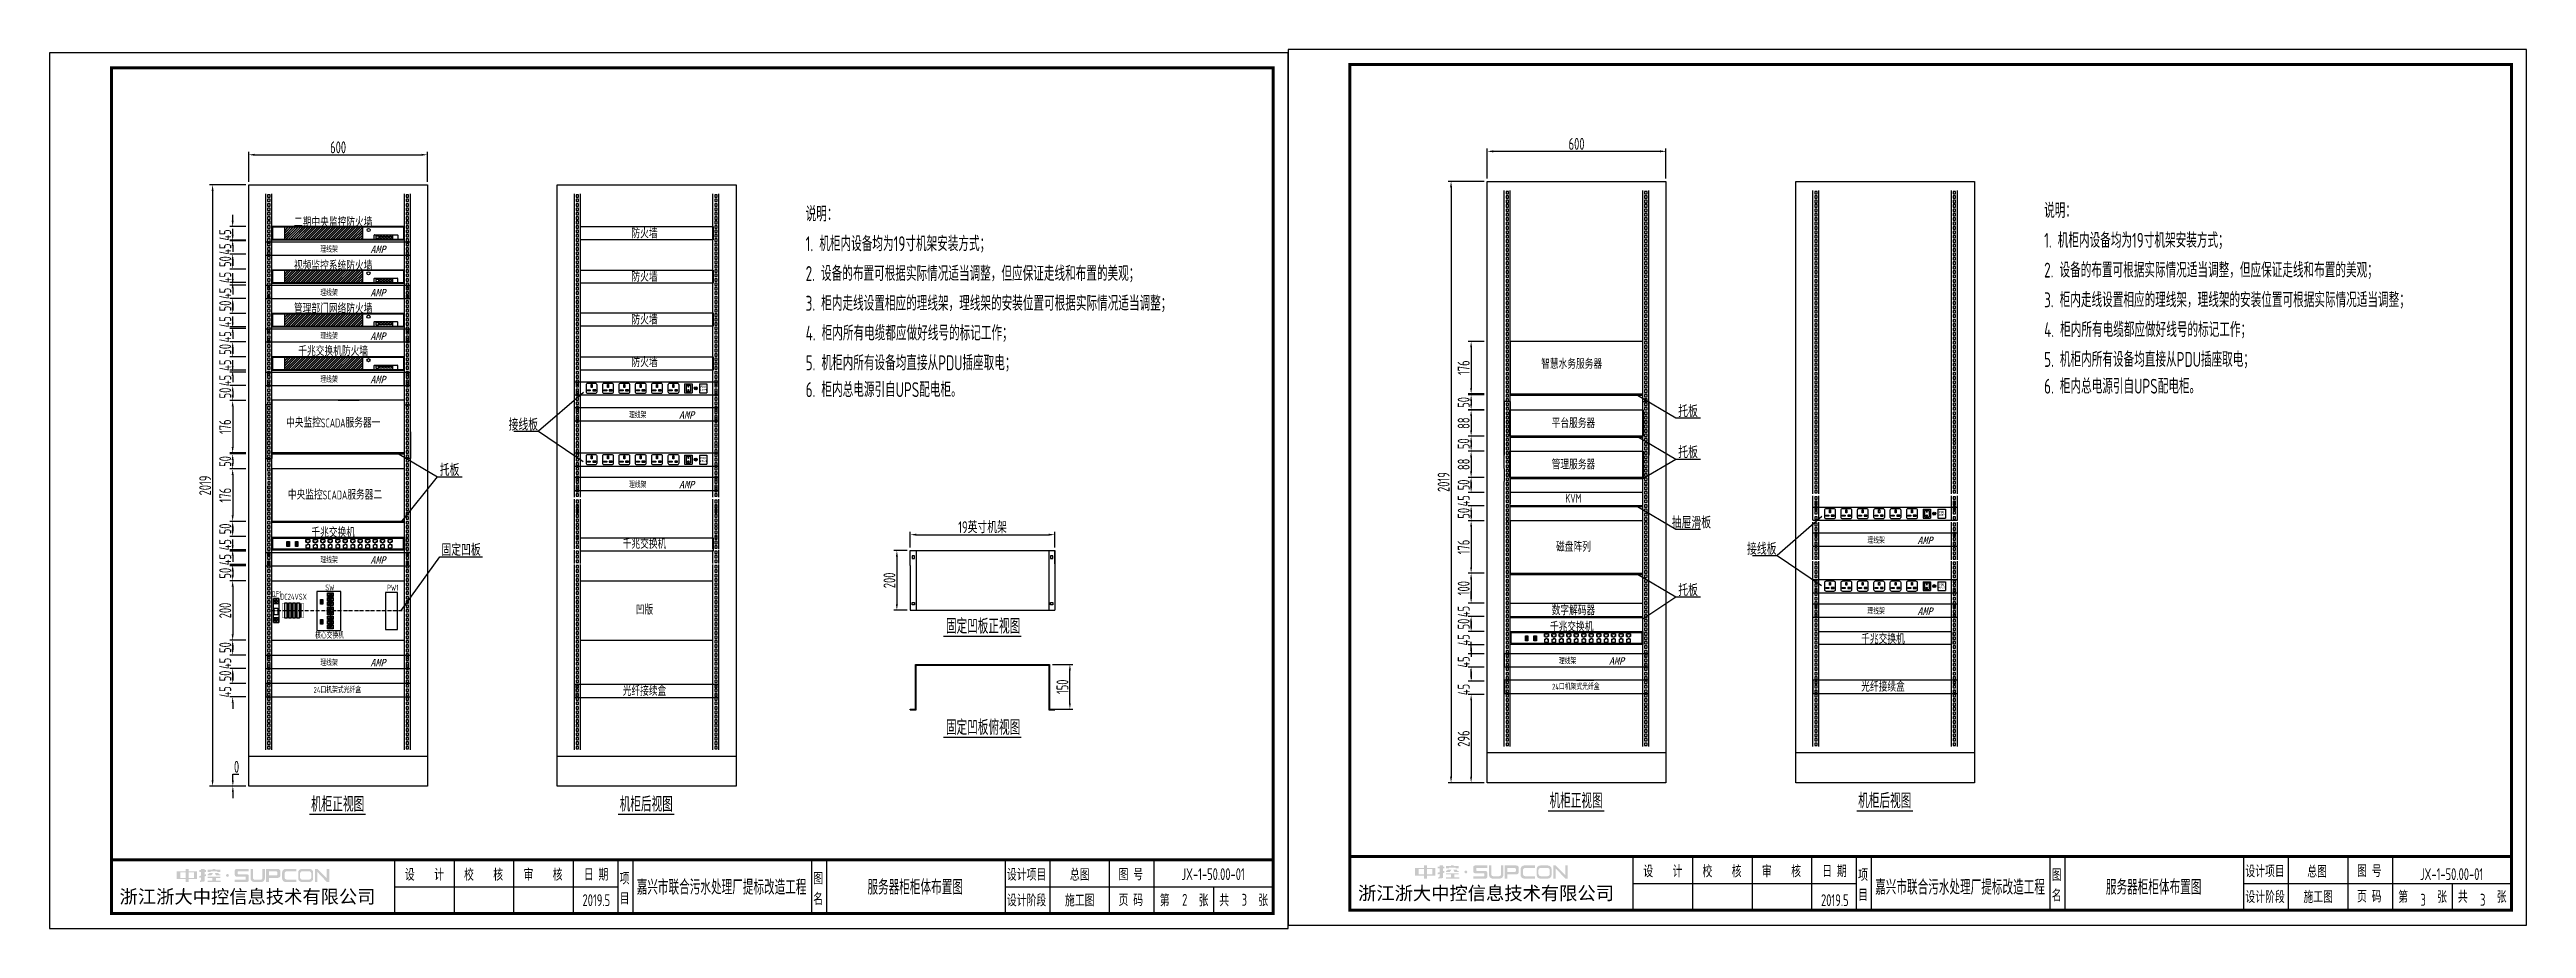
# Model space of a CAD drawing. Header units: millimetres. Extents: x 30557 to 235556, y -116603 to -73383.
# Drawn here: x 43144 to 51460, y -116603 to -113652 of the extents above; entities that cross this region are included whole.
import ezdxf
from ezdxf.enums import TextEntityAlignment as Align

# ---------------------------------------------------------------- set-up
doc = ezdxf.new("R2010")
doc.units = ezdxf.units.MM
doc.linetypes.add('ACAD_ISO10W100', pattern=[18.5, 12, -3, 0.5, -3])
for name, color, linetype in [('0道路', 3, 'Continuous'), ('1', 3, 'Continuous'), ('AXIS', 4, 'Continuous')]:
    doc.layers.add(name, color=color, linetype=linetype)
doc.layers.add('_0', color=7, linetype='Continuous', lineweight=25)
doc.layers.add('_Drawing', color=7, linetype='Continuous', lineweight=25)
doc.styles.get("Standard").update_dxf_attribs({"font": ''})
doc.styles.add('supcon', font='sceie.shx', dxfattribs={"width": 0.75, "height": 40, "bigfont": 'sceic.shx'})
doc.styles.add('Title', font='', dxfattribs={"height": 45})
doc.styles.get('Standard').set_extended_font_data('SimSun')
doc.styles.get('Title').set_extended_font_data('SimHei')
doc.dimstyles.new('supcon', dxfattribs={"dimtxt": 20, "dimasz": 20, "dimexe": 10, "dimexo": 10, "dimgap": 5, "dimtad": 1, "dimtoh": 1, "dimdec": 0, "dimzin": 0, "dimdsep": 46, "dimtxsty": 'supcon', "dimcen": 0.09, "dimclrd": 2, "dimclre": 2, "dimclrt": 2, "dimadec": 0, "dimazin": 0, "dimtfac": 1, "dimtdec": 0, "dimtofl": 0, "dimtmove": 0, "dimatfit": 3, "dimfxl": 1, "dimtolj": 1, "dimtzin": 0, "dimarcsym": 0})

msp = doc.modelspace()

# ---------------------------------------------------------------- texts
at = {"style": 'supcon', "width": 0.75}
for s, p in [('说明：', (45682.6, -114228.9)), ('说明：', (49840.6, -114217.4)), ('1. 机柜内设备均为19寸机架安装方式；', (49840.6, -114317.4)), ('1. 机柜内设备均为19寸机架安装方式；', (45682.6, -114328.9)), ('2. 设备的布置可根据实际情况适当调整，但应保证走线和布置的美观；', (45682.6, -114428.9)), ('2. 设备的布置可根据实际情况适当调整，但应保证走线和布置的美观；', (49840.6, -114417.4)), ('3. 柜内走线设置相应的理线架，理线架的安装位置可根据实际情况适当调整；', (45682.6, -114528.9)), ('3. 柜内走线设置相应的理线架，理线架的安装位置可根据实际情况适当调整；', (49840.6, -114517.4)), ('4. 柜内所有电缆都应做好线号的标记工作；', (45682.6, -114628.9)), ('4. 柜内所有电缆都应做好线号的标记工作；', (49840.6, -114617.4)), ('5. 机柜内所有设备均直接从PDU插座取电；', (45682.6, -114728.9)), ('5. 机柜内所有设备均直接从PDU插座取电；', (49840.6, -114717.4)), ('6. 柜内总电源引自UPS配电柜。', (49840.6, -114807.4)), ('6. 柜内总电源引自UPS配电柜。', (45682.6, -114818.9))]:
    msp.add_text(s, height=50, dxfattribs=at).set_placement(p)
at = {"color": 3, "style": 'supcon', "width": 0.75}
for s, height, p in [('二期中央监控防火墙', 30, (44096.3, -114229.4)), ('防火墙', 30, (45141.5, -114266.9)), ('视频监控系统防火墙', 30, (44096.3, -114375.4)), ('防火墙', 30, (45141.5, -114412.8)), ('管理部门网络防火墙', 30, (44096.3, -114519.1)), ('防火墙', 30, (45141.5, -114556.6)), ('千兆交换机防火墙', 30, (44096.3, -114662.1)), ('防火墙', 30, (45141.5, -114699.6)), ('智慧水务服务器', 30, (48254.3, -114705.2)), ('托板', 40, (48645.1, -114864.2)), ('中央监控SCADA服务器一', 30, (44096.3, -114902.5)), ('接线板', 40, (44734.7, -114909.3)), ('平台服务器', 30, (48260.3, -114904.2)), ('托板', 40, (48645.1, -115002)), ('托板', 40, (44487.1, -115061.5)), ('管理服务器', 30, (48260.3, -115042.9)), ('中央监控SCADA服务器二', 30, (44102.3, -115144.5)), ('KVM', 30, (48260.3, -115158.5)), ('千兆交换机', 30, (44096.3, -115271.4)), ('抽屉滑板', 40, (48656.4, -115238.1)), ('固定凹板', 40, (44525.6, -115329.7)), ('固定凹板', 40, (44525.6, -115329.7)), ('千兆交换机', 30, (45141.5, -115309.4)), ('磁盘阵列', 30, (48260.3, -115319.4)), ('接线板', 40, (48892.7, -115326.5)), ('QF1', 20, (43905.9, -115480.3)), ('DC24VSX', 20, (43963.1, -115489.2)), ('托板', 40, (48645.1, -115465)), ('凹版', 30, (45141.5, -115530.7)), ('固定凹板正视图', 50, (46278.3, -115585.7)), ('千兆交换机', 30, (48254.4, -115588.1)), ('数字解码器', 30, (48260.3, -115532.7)), ('千兆交换机', 30, (49299.5, -115628.8)), ('光纤接续盒', 30, (45141.5, -115803.5)), ('光纤接续盒', 30, (49299.6, -115789.3)), ('固定凹板俯视图', 50, (46278.3, -115925.5)), ('机柜正视图', 50, (44111.3, -116183.4)), ('机柜后视图', 50, (45147.4, -116183.4)), ('机柜正视图', 50, (48269.3, -116171.8)), ('机柜后视图', 50, (49305.4, -116171.8)), ('总图', 40, (46602.7, -116420.8)), ('总图', 40, (50757, -116410.2)), ('2019.5', 40, (44979.8, -116508.3)), ('2', 40, (46955.3, -116507)), ('2019.5', 40, (49137.8, -116508.3))]:
    msp.add_text(s, height=height, dxfattribs=at).set_placement(p, align=Align.MIDDLE)
for s, p in [('SW', (44070, -115468.3)), ('PW1', (44277.1, -115469.1))]:
    msp.add_text(s, height=20, dxfattribs=at).set_placement(p)
at = {"color": 2, "style": 'supcon', "width": 0.75}
msp.add_text('核心交换机', height=20, dxfattribs=at).set_placement((44084, -115616.8), align=Align.MIDDLE)
at = {"layer": '_Drawing', "color": 3, "style": 'supcon', "width": 0.75}
for s, height, p in [('JX-1-50.00-01', 40, (47050.5, -116420.8)), ('JX-1-50.00-01', 40, (51208.5, -116420.8)), ('嘉兴市联合污水处理厂提标改造工程', 50, (45400.3, -116462.2)), ('服务器柜柜体布置图', 50, (46050.3, -116462.2)), ('3', 40, (47155.3, -116507)), ('嘉兴市联合污水处理厂提标改造工程', 50, (49558.3, -116462.2)), ('服务器柜柜体布置图', 50, (50208.3, -116462.2)), ('3', 40, (51113.3, -116507)), ('3', 40, (51313.3, -116507))]:
    msp.add_text(s, height=height, dxfattribs=at).set_placement(p, align=Align.MIDDLE)

# ---------------------------------------------------------------- blocks, each defined once
blk = doc.blocks.new('中控·SUPCON')
at = {"linetype": 'Continuous'}
h = blk.add_hatch(color=2, dxfattribs=at)
h.dxf.hatch_style = 1
h.paths.add_polyline_path([(34, 33), (20, 33), (20, 37), (15, 37), (15, 36), (15, 33), (0, 33), (0, 20), (13, 20), (15, 20), (15, 15), (20, 15), (20, 20), (22, 20), (34, 20)])
h.paths.add_polyline_path([(20, 30), (20, 31), (29, 31), (29, 22), (20, 22)], flags=16)
h.paths.add_polyline_path([(15, 30), (15, 22), (6, 22), (6, 31), (15, 31)], flags=16)
h.paths.add_polyline_path([(47, 32), (49, 32), (49, 35), (47, 35), (47, 37), (41, 37), (41, 35), (38, 35), (38, 32), (41, 32), (41, 25.8), (38, 25), (38, 22), (41, 22.8), (41, 18.3), (39, 17), (39, 15), (47, 16), (47, 24.5), (49, 25), (49, 28), (47, 27.5)])
h.paths.add_polyline_path([(61, 30), (55, 30), (52, 28), (52, 26), (58, 26)])
h.paths.add_polyline_path([(73, 28), (71, 28), (70, 30), (64, 30), (66, 26), (73, 26)])
h.paths.add_polyline_path([(73, 36), (64.6, 36), (64.6, 37), (60.4, 37), (60.4, 36), (52, 36), (52, 32), (56.8, 32), (56.8, 33.1), (68.2, 33.1), (68.2, 32), (73, 32)])
h.paths.add_polyline_path([(66, 22), (73, 22), (73, 24), (52, 24), (52, 22), (60, 22), (60, 17), (52, 17), (52, 15), (74, 15), (74, 17), (66, 17)])
h.paths.add_polyline_path([(82.7, 26.1, 1), (87.6, 26.1, 1)])
h.paths.add_polyline_path([(118, 28), (103.5, 28, -0.414214), (102.5, 29), (102.5, 32, -0.414214), (103.5, 33), (121, 33), (121, 37), (100.5, 37, 0.414214), (97.5, 34), (97.5, 27, 0.414214), (100.5, 24), (115, 24, -0.414214), (116, 23), (116, 20, -0.414214), (115, 19), (97.5, 19), (97.5, 15), (118, 15, 0.414214), (121, 18), (121, 25, 0.414214)])
h.paths.add_polyline_path([(128, 37), (124, 37), (124, 36), (124, 21, 0.414214), (130, 15), (142, 15, 0.414214), (148, 21), (148, 37), (144, 37), (144, 22, -0.414214), (141, 19), (131, 19, -0.414214), (128, 22)])
h.paths.add_polyline_path([(174, 26), (174, 33, 0.414214), (170, 37), (150, 37), (150, 36), (150, 15), (155, 15), (155, 22), (170, 22, 0.414214)])
h.paths.add_polyline_path([(167, 26), (155, 26), (155, 33), (167, 33, -0.414214), (169, 31), (169, 28, -0.414214)], flags=16)
h.paths.add_polyline_path([(201, 19), (185, 19, -0.414214), (181, 23), (181, 29, -0.414214), (185, 33), (201, 33), (201, 37), (183, 37, 0.414214), (177, 31), (177, 21, 0.414214), (183, 15), (201, 15)])
h.paths.add_polyline_path([(229, 21), (229, 31, 0.414214), (223, 37), (210, 37, 0.414214), (204, 31), (204, 21, 0.414214), (210, 15), (223, 15, 0.414214)])
h.paths.add_polyline_path([(207, 23), (207, 29, -0.414214), (211, 33), (222, 33, -0.414214), (226, 29), (226, 23, -0.414214), (222, 19), (211, 19, -0.414214)], flags=16)
h.paths.add_polyline_path([(236, 32.1), (252, 15), (256, 15), (256, 37), (252, 37), (252, 21), (236, 37), (232, 37), (232, 36), (232, 15), (236, 15)])
h = blk.add_hatch(color=2, dxfattribs=at)
h.dxf.hatch_style = 1
h.paths.add_polyline_path([(34, 33), (20, 33), (20, 37), (15, 37), (15, 36), (15, 33), (0, 33), (0, 20), (13, 20), (15, 20), (15, 15), (20, 15), (20, 20), (22, 20), (34, 20)])
h.paths.add_polyline_path([(20, 30), (20, 31), (29, 31), (29, 22), (20, 22)], flags=16)
h.paths.add_polyline_path([(15, 30), (15, 22), (6, 22), (6, 31), (15, 31)], flags=16)
h.paths.add_polyline_path([(47, 32), (49, 32), (49, 35), (47, 35), (47, 37), (41, 37), (41, 35), (38, 35), (38, 32), (41, 32), (41, 25.8), (38, 25), (38, 22), (41, 22.8), (41, 18.3), (39, 17), (39, 15), (47, 16), (47, 24.5), (49, 25), (49, 28), (47, 27.5)])
h.paths.add_polyline_path([(61, 30), (55, 30), (52, 28), (52, 26), (58, 26)])
h.paths.add_polyline_path([(73, 28), (71, 28), (70, 30), (64, 30), (66, 26), (73, 26)])
h.paths.add_polyline_path([(73, 36), (64.6, 36), (64.6, 37), (60.4, 37), (60.4, 36), (52, 36), (52, 32), (56.8, 32), (56.8, 33.1), (68.2, 33.1), (68.2, 32), (73, 32)])
h.paths.add_polyline_path([(66, 22), (73, 22), (73, 24), (52, 24), (52, 22), (60, 22), (60, 17), (52, 17), (52, 15), (74, 15), (74, 17), (66, 17)])
h.paths.add_polyline_path([(82.7, 26.1, 1), (87.6, 26.1, 1)])
h.paths.add_polyline_path([(118, 28), (103.5, 28, -0.414214), (102.5, 29), (102.5, 32, -0.414214), (103.5, 33), (121, 33), (121, 37), (100.5, 37, 0.414214), (97.5, 34), (97.5, 27, 0.414214), (100.5, 24), (115, 24, -0.414214), (116, 23), (116, 20, -0.414214), (115, 19), (97.5, 19), (97.5, 15), (118, 15, 0.414214), (121, 18), (121, 25, 0.414214)])
h.paths.add_polyline_path([(128, 37), (124, 37), (124, 36), (124, 21, 0.414214), (130, 15), (142, 15, 0.414214), (148, 21), (148, 37), (144, 37), (144, 22, -0.414214), (141, 19), (131, 19, -0.414214), (128, 22)])
h.paths.add_polyline_path([(174, 26), (174, 33, 0.414214), (170, 37), (150, 37), (150, 36), (150, 15), (155, 15), (155, 22), (170, 22, 0.414214)])
h.paths.add_polyline_path([(167, 26), (155, 26), (155, 33), (167, 33, -0.414214), (169, 31), (169, 28, -0.414214)], flags=16)
h.paths.add_polyline_path([(201, 19), (185, 19, -0.414214), (181, 23), (181, 29, -0.414214), (185, 33), (201, 33), (201, 37), (183, 37, 0.414214), (177, 31), (177, 21, 0.414214), (183, 15), (201, 15)])
h.paths.add_polyline_path([(229, 21), (229, 31, 0.414214), (223, 37), (210, 37, 0.414214), (204, 31), (204, 21, 0.414214), (210, 15), (223, 15, 0.414214)])
h.paths.add_polyline_path([(207, 23), (207, 29, -0.414214), (211, 33), (222, 33, -0.414214), (226, 29), (226, 23, -0.414214), (222, 19), (211, 19, -0.414214)], flags=16)
h.paths.add_polyline_path([(236, 32.1), (252, 15), (256, 15), (256, 37), (252, 37), (252, 21), (236, 37), (232, 37), (232, 36), (232, 15), (236, 15)])
h = blk.add_hatch(color=2, dxfattribs=at)
h.dxf.hatch_style = 1
h.paths.add_polyline_path([(34, 33), (20, 33), (20, 37), (15, 37), (15, 36), (15, 33), (0, 33), (0, 20), (13, 20), (15, 20), (15, 15), (20, 15), (20, 20), (22, 20), (34, 20)])
h.paths.add_polyline_path([(20, 30), (20, 31), (29, 31), (29, 22), (20, 22)], flags=16)
h.paths.add_polyline_path([(15, 30), (15, 22), (6, 22), (6, 31), (15, 31)], flags=16)
h.paths.add_polyline_path([(47, 32), (49, 32), (49, 35), (47, 35), (47, 37), (41, 37), (41, 35), (38, 35), (38, 32), (41, 32), (41, 25.8), (38, 25), (38, 22), (41, 22.8), (41, 18.3), (39, 17), (39, 15), (47, 16), (47, 24.5), (49, 25), (49, 28), (47, 27.5)])
h.paths.add_polyline_path([(61, 30), (55, 30), (52, 28), (52, 26), (58, 26)])
h.paths.add_polyline_path([(73, 28), (71, 28), (70, 30), (64, 30), (66, 26), (73, 26)])
h.paths.add_polyline_path([(73, 36), (64.6, 36), (64.6, 37), (60.4, 37), (60.4, 36), (52, 36), (52, 32), (56.8, 32), (56.8, 33.1), (68.2, 33.1), (68.2, 32), (73, 32)])
h.paths.add_polyline_path([(66, 22), (73, 22), (73, 24), (52, 24), (52, 22), (60, 22), (60, 17), (52, 17), (52, 15), (74, 15), (74, 17), (66, 17)])
h.paths.add_polyline_path([(82.7, 26.1, 1), (87.6, 26.1, 1)])
h.paths.add_polyline_path([(118, 28), (103.5, 28, -0.414214), (102.5, 29), (102.5, 32, -0.414214), (103.5, 33), (121, 33), (121, 37), (100.5, 37, 0.414214), (97.5, 34), (97.5, 27, 0.414214), (100.5, 24), (115, 24, -0.414214), (116, 23), (116, 20, -0.414214), (115, 19), (97.5, 19), (97.5, 15), (118, 15, 0.414214), (121, 18), (121, 25, 0.414214)])
h.paths.add_polyline_path([(128, 37), (124, 37), (124, 36), (124, 21, 0.414214), (130, 15), (142, 15, 0.414214), (148, 21), (148, 37), (144, 37), (144, 22, -0.414214), (141, 19), (131, 19, -0.414214), (128, 22)])
h.paths.add_polyline_path([(174, 26), (174, 33, 0.414214), (170, 37), (150, 37), (150, 36), (150, 15), (155, 15), (155, 22), (170, 22, 0.414214)])
h.paths.add_polyline_path([(167, 26), (155, 26), (155, 33), (167, 33, -0.414214), (169, 31), (169, 28, -0.414214)], flags=16)
h.paths.add_polyline_path([(201, 19), (185, 19, -0.414214), (181, 23), (181, 29, -0.414214), (185, 33), (201, 33), (201, 37), (183, 37, 0.414214), (177, 31), (177, 21, 0.414214), (183, 15), (201, 15)])
h.paths.add_polyline_path([(229, 21), (229, 31, 0.414214), (223, 37), (210, 37, 0.414214), (204, 31), (204, 21, 0.414214), (210, 15), (223, 15, 0.414214)])
h.paths.add_polyline_path([(207, 23), (207, 29, -0.414214), (211, 33), (222, 33, -0.414214), (226, 29), (226, 23, -0.414214), (222, 19), (211, 19, -0.414214)], flags=16)
h.paths.add_polyline_path([(236, 32.1), (252, 15), (256, 15), (256, 37), (252, 37), (252, 21), (236, 37), (232, 37), (232, 36), (232, 15), (236, 15)])
h = blk.add_hatch(color=2, dxfattribs=at)
h.dxf.hatch_style = 1
h.paths.add_polyline_path([(34, 33), (20, 33), (20, 37), (15, 37), (15, 36), (15, 33), (0, 33), (0, 20), (13, 20), (15, 20), (15, 15), (20, 15), (20, 20), (22, 20), (34, 20)])
h.paths.add_polyline_path([(20, 30), (20, 31), (29, 31), (29, 22), (20, 22)], flags=16)
h.paths.add_polyline_path([(15, 30), (15, 22), (6, 22), (6, 31), (15, 31)], flags=16)
h.paths.add_polyline_path([(47, 32), (49, 32), (49, 35), (47, 35), (47, 37), (41, 37), (41, 35), (38, 35), (38, 32), (41, 32), (41, 25.8), (38, 25), (38, 22), (41, 22.8), (41, 18.3), (39, 17), (39, 15), (47, 16), (47, 24.5), (49, 25), (49, 28), (47, 27.5)])
h.paths.add_polyline_path([(61, 30), (55, 30), (52, 28), (52, 26), (58, 26)])
h.paths.add_polyline_path([(73, 28), (71, 28), (70, 30), (64, 30), (66, 26), (73, 26)])
h.paths.add_polyline_path([(73, 36), (64.6, 36), (64.6, 37), (60.4, 37), (60.4, 36), (52, 36), (52, 32), (56.8, 32), (56.8, 33.1), (68.2, 33.1), (68.2, 32), (73, 32)])
h.paths.add_polyline_path([(66, 22), (73, 22), (73, 24), (52, 24), (52, 22), (60, 22), (60, 17), (52, 17), (52, 15), (74, 15), (74, 17), (66, 17)])
h.paths.add_polyline_path([(82.7, 26.1, 1), (87.6, 26.1, 1)])
h.paths.add_polyline_path([(118, 28), (103.5, 28, -0.414214), (102.5, 29), (102.5, 32, -0.414214), (103.5, 33), (121, 33), (121, 37), (100.5, 37, 0.414214), (97.5, 34), (97.5, 27, 0.414214), (100.5, 24), (115, 24, -0.414214), (116, 23), (116, 20, -0.414214), (115, 19), (97.5, 19), (97.5, 15), (118, 15, 0.414214), (121, 18), (121, 25, 0.414214)])
h.paths.add_polyline_path([(128, 37), (124, 37), (124, 36), (124, 21, 0.414214), (130, 15), (142, 15, 0.414214), (148, 21), (148, 37), (144, 37), (144, 22, -0.414214), (141, 19), (131, 19, -0.414214), (128, 22)])
h.paths.add_polyline_path([(174, 26), (174, 33, 0.414214), (170, 37), (150, 37), (150, 36), (150, 15), (155, 15), (155, 22), (170, 22, 0.414214)])
h.paths.add_polyline_path([(167, 26), (155, 26), (155, 33), (167, 33, -0.414214), (169, 31), (169, 28, -0.414214)], flags=16)
h.paths.add_polyline_path([(201, 19), (185, 19, -0.414214), (181, 23), (181, 29, -0.414214), (185, 33), (201, 33), (201, 37), (183, 37, 0.414214), (177, 31), (177, 21, 0.414214), (183, 15), (201, 15)])
h.paths.add_polyline_path([(229, 21), (229, 31, 0.414214), (223, 37), (210, 37, 0.414214), (204, 31), (204, 21, 0.414214), (210, 15), (223, 15, 0.414214)])
h.paths.add_polyline_path([(207, 23), (207, 29, -0.414214), (211, 33), (222, 33, -0.414214), (226, 29), (226, 23, -0.414214), (222, 19), (211, 19, -0.414214)], flags=16)
h.paths.add_polyline_path([(236, 32.1), (252, 15), (256, 15), (256, 37), (252, 37), (252, 21), (236, 37), (232, 37), (232, 36), (232, 15), (236, 15)])
h = blk.add_hatch(color=2, dxfattribs=at)
h.dxf.hatch_style = 1
h.paths.add_polyline_path([(34, 33), (20, 33), (20, 37), (15, 37), (15, 36), (15, 33), (0, 33), (0, 20), (13, 20), (15, 20), (15, 15), (20, 15), (20, 20), (22, 20), (34, 20)])
h.paths.add_polyline_path([(20, 30), (20, 31), (29, 31), (29, 22), (20, 22)], flags=16)
h.paths.add_polyline_path([(15, 30), (15, 22), (6, 22), (6, 31), (15, 31)], flags=16)
h.paths.add_polyline_path([(47, 32), (49, 32), (49, 35), (47, 35), (47, 37), (41, 37), (41, 35), (38, 35), (38, 32), (41, 32), (41, 25.8), (38, 25), (38, 22), (41, 22.8), (41, 18.3), (39, 17), (39, 15), (47, 16), (47, 24.5), (49, 25), (49, 28), (47, 27.5)])
h.paths.add_polyline_path([(61, 30), (55, 30), (52, 28), (52, 26), (58, 26)])
h.paths.add_polyline_path([(73, 28), (71, 28), (70, 30), (64, 30), (66, 26), (73, 26)])
h.paths.add_polyline_path([(73, 36), (64.6, 36), (64.6, 37), (60.4, 37), (60.4, 36), (52, 36), (52, 32), (56.8, 32), (56.8, 33.1), (68.2, 33.1), (68.2, 32), (73, 32)])
h.paths.add_polyline_path([(66, 22), (73, 22), (73, 24), (52, 24), (52, 22), (60, 22), (60, 17), (52, 17), (52, 15), (74, 15), (74, 17), (66, 17)])
h.paths.add_polyline_path([(82.7, 26.1, 1), (87.6, 26.1, 1)])
h.paths.add_polyline_path([(118, 28), (103.5, 28, -0.414214), (102.5, 29), (102.5, 32, -0.414214), (103.5, 33), (121, 33), (121, 37), (100.5, 37, 0.414214), (97.5, 34), (97.5, 27, 0.414214), (100.5, 24), (115, 24, -0.414214), (116, 23), (116, 20, -0.414214), (115, 19), (97.5, 19), (97.5, 15), (118, 15, 0.414214), (121, 18), (121, 25, 0.414214)])
h.paths.add_polyline_path([(128, 37), (124, 37), (124, 36), (124, 21, 0.414214), (130, 15), (142, 15, 0.414214), (148, 21), (148, 37), (144, 37), (144, 22, -0.414214), (141, 19), (131, 19, -0.414214), (128, 22)])
h.paths.add_polyline_path([(174, 26), (174, 33, 0.414214), (170, 37), (150, 37), (150, 36), (150, 15), (155, 15), (155, 22), (170, 22, 0.414214)])
h.paths.add_polyline_path([(167, 26), (155, 26), (155, 33), (167, 33, -0.414214), (169, 31), (169, 28, -0.414214)], flags=16)
h.paths.add_polyline_path([(201, 19), (185, 19, -0.414214), (181, 23), (181, 29, -0.414214), (185, 33), (201, 33), (201, 37), (183, 37, 0.414214), (177, 31), (177, 21, 0.414214), (183, 15), (201, 15)])
h.paths.add_polyline_path([(229, 21), (229, 31, 0.414214), (223, 37), (210, 37, 0.414214), (204, 31), (204, 21, 0.414214), (210, 15), (223, 15, 0.414214)])
h.paths.add_polyline_path([(207, 23), (207, 29, -0.414214), (211, 33), (222, 33, -0.414214), (226, 29), (226, 23, -0.414214), (222, 19), (211, 19, -0.414214)], flags=16)
h.paths.add_polyline_path([(236, 32.1), (252, 15), (256, 15), (256, 37), (252, 37), (252, 21), (236, 37), (232, 37), (232, 36), (232, 15), (236, 15)])
h = blk.add_hatch(color=2, dxfattribs=at)
h.dxf.hatch_style = 1
h.paths.add_polyline_path([(34, 33), (20, 33), (20, 37), (15, 37), (15, 36), (15, 33), (0, 33), (0, 20), (13, 20), (15, 20), (15, 15), (20, 15), (20, 20), (22, 20), (34, 20)])
h.paths.add_polyline_path([(20, 30), (20, 31), (29, 31), (29, 22), (20, 22)], flags=16)
h.paths.add_polyline_path([(15, 30), (15, 22), (6, 22), (6, 31), (15, 31)], flags=16)
h.paths.add_polyline_path([(47, 32), (49, 32), (49, 35), (47, 35), (47, 37), (41, 37), (41, 35), (38, 35), (38, 32), (41, 32), (41, 25.8), (38, 25), (38, 22), (41, 22.8), (41, 18.3), (39, 17), (39, 15), (47, 16), (47, 24.5), (49, 25), (49, 28), (47, 27.5)])
h.paths.add_polyline_path([(61, 30), (55, 30), (52, 28), (52, 26), (58, 26)])
h.paths.add_polyline_path([(73, 28), (71, 28), (70, 30), (64, 30), (66, 26), (73, 26)])
h.paths.add_polyline_path([(73, 36), (64.6, 36), (64.6, 37), (60.4, 37), (60.4, 36), (52, 36), (52, 32), (56.8, 32), (56.8, 33.1), (68.2, 33.1), (68.2, 32), (73, 32)])
h.paths.add_polyline_path([(66, 22), (73, 22), (73, 24), (52, 24), (52, 22), (60, 22), (60, 17), (52, 17), (52, 15), (74, 15), (74, 17), (66, 17)])
h.paths.add_polyline_path([(82.7, 26.1, 1), (87.6, 26.1, 1)])
h.paths.add_polyline_path([(118, 28), (103.5, 28, -0.414214), (102.5, 29), (102.5, 32, -0.414214), (103.5, 33), (121, 33), (121, 37), (100.5, 37, 0.414214), (97.5, 34), (97.5, 27, 0.414214), (100.5, 24), (115, 24, -0.414214), (116, 23), (116, 20, -0.414214), (115, 19), (97.5, 19), (97.5, 15), (118, 15, 0.414214), (121, 18), (121, 25, 0.414214)])
h.paths.add_polyline_path([(128, 37), (124, 37), (124, 36), (124, 21, 0.414214), (130, 15), (142, 15, 0.414214), (148, 21), (148, 37), (144, 37), (144, 22, -0.414214), (141, 19), (131, 19, -0.414214), (128, 22)])
h.paths.add_polyline_path([(174, 26), (174, 33, 0.414214), (170, 37), (150, 37), (150, 36), (150, 15), (155, 15), (155, 22), (170, 22, 0.414214)])
h.paths.add_polyline_path([(167, 26), (155, 26), (155, 33), (167, 33, -0.414214), (169, 31), (169, 28, -0.414214)], flags=16)
h.paths.add_polyline_path([(201, 19), (185, 19, -0.414214), (181, 23), (181, 29, -0.414214), (185, 33), (201, 33), (201, 37), (183, 37, 0.414214), (177, 31), (177, 21, 0.414214), (183, 15), (201, 15)])
h.paths.add_polyline_path([(229, 21), (229, 31, 0.414214), (223, 37), (210, 37, 0.414214), (204, 31), (204, 21, 0.414214), (210, 15), (223, 15, 0.414214)])
h.paths.add_polyline_path([(207, 23), (207, 29, -0.414214), (211, 33), (222, 33, -0.414214), (226, 29), (226, 23, -0.414214), (222, 19), (211, 19, -0.414214)], flags=16)
h.paths.add_polyline_path([(236, 32.1), (252, 15), (256, 15), (256, 37), (252, 37), (252, 21), (236, 37), (232, 37), (232, 36), (232, 15), (236, 15)])
blk = doc.blocks.new('supcon图框')
at = {"linetype": 'Continuous'}
for p, q in [((6145.7, 4361.7), (1987.7, 4361.7)), ((1987.7, 4361.7), (1987.7, 1421.7)), ((6145.7, 1421.7), (6145.7, 4361.7)), ((1987.7, 1421.7), (6145.7, 1421.7))]:
    blk.add_line(p, q, dxfattribs=at)
for p, q in [((3145.7, 1651.7), (3145.7, 1471.7)), ((3345.7, 1651.7), (3345.7, 1471.7)), ((3545.7, 1651.7), (3545.7, 1471.7)), ((3745.7, 1651.7), (3745.7, 1471.7)), ((3895.7, 1651.7), (3895.7, 1471.7)), ((3945.7, 1651.7), (3945.7, 1471.7)), ((4545.7, 1651.7), (4545.7, 1471.7)), ((4595.7, 1651.7), (4595.7, 1471.7)), ((5195.7, 1651.7), (5195.7, 1471.7)), ((5345.7, 1651.7), (5345.7, 1471.7)), ((5545.7, 1651.7), (5545.7, 1471.7)), ((5695.7, 1651.7), (5695.7, 1471.7)), ((3145.7, 1561.7), (3895.7, 1561.7)), ((5195.7, 1561.7), (6095.7, 1561.7)), ((5895.7, 1561.7), (5895.7, 1471.7))]:
    blk.add_line(p, q)
at = {"linetype": 'Continuous', "const_width": 10}
blk.add_lwpolyline([(2195.7, 4311.7), (6095.7, 4311.7), (6095.7, 1471.7), (2195.7, 1471.7)], close=True, dxfattribs=at)
blk.add_lwpolyline([(2195.7, 1651.7), (6095.7, 1651.7)], dxfattribs=at)
at = {"linetype": 'Continuous', "xscale": 2, "yscale": 2, "zscale": 2}
blk.add_blockref('中控·SUPCON', (2414.6, 1547.7), dxfattribs=at)
at = {"style": 'supcon', "width": 0.75}
for s, p in [('设    计', (3246.2, 1604.2)), ('校    核', (3444.8, 1604.2)), ('审    核', (3644.5, 1604.2)), ('日 期', (3822.5, 1604.2)), ('项', (3918.2, 1590.7)), ('图', (4568.2, 1590.7)), ('设计项目', (5268, 1604.2)), ('图 号', (5618, 1604.2)), ('目', (3918.2, 1522.9)), ('名', (4568.2, 1522.9)), ('设计阶段', (5268, 1518.1)), ('施工图', (5446.5, 1518.1)), ('页 码', (5618, 1518.1)), ('第      张', (5797, 1518.1)), ('共      张', (5997, 1518.1))]:
    blk.add_text(s, height=40, dxfattribs=at).set_placement(p, align=Align.MIDDLE)
at = {"style": 'Title'}
blk.add_text('浙江浙大中控信息技术有限公司', height=45, dxfattribs=at).set_placement((2222.8, 1506.2))
blk = doc.blocks.new('1U机架')
for p, q in [((493358, 404273), (493358, 404717)), ((493558, 404273), (493558, 404717)), ((498009, 404273), (498009, 404717)), ((498209, 404273), (498209, 404717))]:
    blk.add_line(p, q)
for points in [[(493498, 404683), (493418, 404683), (493418, 404603), (493498, 404603)], [(493498, 404535), (493418, 404535), (493418, 404455), (493498, 404455)], [(493498, 404385), (493418, 404385), (493418, 404305), (493498, 404305)], [(498149, 404683), (498069, 404683), (498069, 404603), (498149, 404603)], [(498149, 404535), (498069, 404535), (498069, 404455), (498149, 404455)], [(498149, 404385), (498069, 404385), (498069, 404305), (498149, 404305)]]:
    blk.add_lwpolyline(points, close=True)
blk = doc.blocks.new('42U机柜雏形')
for p, q in [((483477, 393703), (489477, 393703)), ((483477, 373513), (483477, 393703)), ((489477, 393703), (489477, 373513)), ((489477, 374513), (483477, 374513)), ((489477, 373513), (483477, 373513))]:
    blk.add_line(p, q)
for p in [(-9306, -11314), (-9306, -29539)]:
    blk.add_blockref('1U机架', p)
blk = doc.blocks.new('PUD插座')
h = blk.add_hatch(color=256)
h.dxf.hatch_style = 1
h.paths.add_polyline_path([(502708, 391397), (502716, 391397), (502716, 391447), (502708, 391447)])
h.paths.add_polyline_path([(502689, 391300, 1), (502735, 391300, 1)])
h.paths.add_polyline_path([(502727, 391300, -1), (502697, 391300, -1)], flags=16)
h = blk.add_hatch(color=256)
h.dxf.hatch_style = 1
h.paths.add_polyline_path([(502992, 391362, 1), (502932, 391362, 1)], flags=0)
h.paths.add_polyline_path([(502912, 391362, 1), (503012, 391362, 1)])
h.paths.add_polyline_path([(503002, 391362, -1), (502922, 391362, -1)], flags=16)
h.paths.add_polyline_path([(502992, 391362, -1), (502932, 391362, -1)], flags=0)
h = blk.add_hatch(color=256)
h.dxf.hatch_style = 1
h.paths.add_polyline_path([(502992, 391362, 1), (502932, 391362, 1)])
for p, q in [((498887, 391140), (498887, 391584)), ((498887, 391584), (503738, 391584)), ((498887, 391140), (503738, 391140)), ((499087, 391140), (499087, 391584)), ((502587, 391512), (502587, 391212)), ((502587, 391512), (502837, 391512)), ((502587, 391212), (502837, 391212)), ((502637, 391472), (502787, 391472)), ((502637, 391472), (502637, 391252)), ((502637, 391252), (502787, 391252)), ((502787, 391472), (502787, 391252)), ((502837, 391512), (502837, 391212)), ((503087, 391512), (503087, 391212)), ((503087, 391512), (503337, 391512)), ((503087, 391212), (503337, 391212)), ((503337, 391512), (503337, 391212)), ((503538, 391140), (503538, 391584)), ((503738, 391140), (503738, 391584))]:
    blk.add_line(p, q)
for points in [[(499027, 391550), (498947, 391550), (498947, 391470), (499027, 391470)], [(499027, 391252), (498947, 391252), (498947, 391172), (499027, 391172)], [(499420, 391313), (499420, 391278), (499323, 391278), (499323, 391313)], [(499445, 391487), (499480, 391487), (499480, 391390), (499445, 391390)], [(499505, 391313), (499505, 391278), (499602, 391278), (499602, 391313)], [(499970, 391313), (499970, 391278), (499873, 391278), (499873, 391313)], [(499995, 391487), (500030, 391487), (500030, 391390), (499995, 391390)], [(500055, 391313), (500055, 391278), (500152, 391278), (500152, 391313)], [(500520, 391313), (500520, 391278), (500423, 391278), (500423, 391313)], [(500545, 391487), (500580, 391487), (500580, 391390), (500545, 391390)], [(500605, 391313), (500605, 391278), (500702, 391278), (500702, 391313)], [(501070, 391313), (501070, 391278), (500973, 391278), (500973, 391313)], [(501095, 391487), (501130, 391487), (501130, 391390), (501095, 391390)], [(501155, 391313), (501155, 391278), (501252, 391278), (501252, 391313)], [(501620, 391313), (501620, 391278), (501523, 391278), (501523, 391313)], [(501645, 391487), (501680, 391487), (501680, 391390), (501645, 391390)], [(501705, 391313), (501705, 391278), (501802, 391278), (501802, 391313)], [(502170, 391313), (502170, 391278), (502073, 391278), (502073, 391313)], [(502195, 391487), (502230, 391487), (502230, 391390), (502195, 391390)], [(502255, 391313), (502255, 391278), (502352, 391278), (502352, 391313)], [(502708, 391447), (502716, 391447), (502716, 391397), (502708, 391397)], [(503678, 391550), (503598, 391550), (503598, 391470), (503678, 391470)], [(503678, 391252), (503598, 391252), (503598, 391172), (503678, 391172)]]:
    blk.add_lwpolyline(points, close=True)
for points in [[(499337, 391537), (499587, 391537, -0.414214), (499637, 391487), (499637, 391237, -0.414214), (499587, 391187), (499337, 391187, -0.414214), (499287, 391237), (499287, 391487, -0.414214)], [(499887, 391537), (500137, 391537, -0.414214), (500187, 391487), (500187, 391237, -0.414214), (500137, 391187), (499887, 391187, -0.414214), (499837, 391237), (499837, 391487, -0.414214)], [(500437, 391537), (500687, 391537, -0.414214), (500737, 391487), (500737, 391237, -0.414214), (500687, 391187), (500437, 391187, -0.414214), (500387, 391237), (500387, 391487, -0.414214)], [(500987, 391537), (501237, 391537, -0.414214), (501287, 391487), (501287, 391237, -0.414214), (501237, 391187), (500987, 391187, -0.414214), (500937, 391237), (500937, 391487, -0.414214)], [(501537, 391537), (501787, 391537, -0.414214), (501837, 391487), (501837, 391237, -0.414214), (501787, 391187), (501537, 391187, -0.414214), (501487, 391237), (501487, 391487, -0.414214)], [(502087, 391537), (502337, 391537, -0.414214), (502387, 391487), (502387, 391237, -0.414214), (502337, 391187), (502087, 391187, -0.414214), (502037, 391237), (502037, 391487, -0.414214)]]:
    blk.add_lwpolyline(points, format="xyb", close=True)
for centre, radius in [((502712, 391300), 23), ((502712, 391300), 15), ((502962, 391362), 50), ((502962, 391362), 40), ((502962, 391362), 30)]:
    blk.add_circle(centre, radius)
at = {"width": 0.75}
blk.add_text('机柜专用', height=50, dxfattribs=at).set_placement((503213, 391314), align=Align.MIDDLE)
blk.add_text('PDU', height=75).set_placement((503209, 391413), align=Align.MIDDLE)
blk = doc.blocks.new('理线架')
for p, q in [((498703, 383125), (498703, 383570)), ((498703, 383570), (503554, 383570)), ((498903, 383125), (498903, 383570)), ((503354, 383125), (503354, 383570)), ((503554, 383125), (503554, 383570)), ((498703, 383125), (503554, 383125))]:
    blk.add_line(p, q)
for points in [[(498843, 383535), (498763, 383535), (498763, 383455), (498843, 383455)], [(503494, 383535), (503414, 383535), (503414, 383455), (503494, 383455)], [(498843, 383237), (498763, 383237), (498763, 383157), (498843, 383157)], [(503494, 383237), (503414, 383237), (503414, 383157), (503494, 383157)]]:
    blk.add_lwpolyline(points, close=True)
at = {"color": 2, "style": 'supcon', "width": 0.75}
blk.add_text('理线架', height=200, dxfattribs=at).set_placement((500825, 383341), align=Align.MIDDLE)
at = {"oblique": 15}
blk.add_text('AMP', height=250, dxfattribs=at).set_placement((502468, 383321), align=Align.MIDDLE)
blk = doc.blocks.new('24口机架式光纤盒')
for p, q in [((495476, 393077), (490625, 393077)), ((490625, 393077), (490625, 392633)), ((490625, 392633), (495476, 392633)), ((490825, 392633), (490825, 393077)), ((495276, 392633), (495276, 393077)), ((495476, 392633), (495476, 393077))]:
    blk.add_line(p, q)
for points in [[(490765, 393043), (490685, 393043), (490685, 392963), (490765, 392963)], [(490765, 392745), (490685, 392745), (490685, 392665), (490765, 392665)], [(495416, 393043), (495336, 393043), (495336, 392963), (495416, 392963)], [(495416, 392745), (495336, 392745), (495336, 392665), (495416, 392665)]]:
    blk.add_lwpolyline(points, close=True)
at = {"color": 2, "style": 'supcon', "width": 0.75}
blk.add_text('24口机架式光纤盒', height=200, dxfattribs=at).set_placement((493025, 392755), align=Align.CENTER)
blk = doc.blocks.new('赫斯曼MAR1030')
at = {"ltscale": 5}
for points in [[(16976, 10526.7, 1), (16973.8, 10526.7, 1)], [(16976, 10516.7, 1), (16973.8, 10516.7, 1)], [(17009.8, 10526.7, 1), (17007.6, 10526.7, 1)], [(17009.8, 10516.7, 1), (17007.6, 10516.7, 1)]]:
    blk.add_hatch(color=256, dxfattribs=at).paths.add_polyline_path(points)
for p, q in [((16909.1, 10548.9), (17441.6, 10548.9)), ((16909.1, 10496.5), (16909.1, 10548.9)), ((16913, 10503.1), (16913, 10543.3)), ((16914.8, 10545.1), (17435.1, 10545.1)), ((17045.7, 10540.1), (17061.9, 10540.1)), ((17045.7, 10529), (17045.7, 10540.1)), ((17061.9, 10540.1), (17061.9, 10529)), ((17075.7, 10540.1), (17091.9, 10540.1)), ((17075.7, 10529), (17075.7, 10540.1)), ((17091.9, 10540.1), (17091.9, 10529)), ((17105.7, 10540.1), (17121.9, 10540.1)), ((17105.7, 10529), (17105.7, 10540.1)), ((17121.9, 10540.1), (17121.9, 10529)), ((17135.7, 10540.1), (17151.9, 10540.1)), ((17135.7, 10529), (17135.7, 10540.1)), ((17151.9, 10540.1), (17151.9, 10529)), ((17165.7, 10540.1), (17181.9, 10540.1)), ((17165.7, 10529), (17165.7, 10540.1)), ((17181.9, 10540.1), (17181.9, 10529)), ((17195.7, 10540.1), (17211.9, 10540.1)), ((17195.7, 10529), (17195.7, 10540.1)), ((17211.9, 10540.1), (17211.9, 10529)), ((17225.7, 10540.1), (17241.9, 10540.1)), ((17225.7, 10529), (17225.7, 10540.1)), ((17241.9, 10540.1), (17241.9, 10529)), ((17255.7, 10540.1), (17271.9, 10540.1)), ((17255.7, 10529), (17255.7, 10540.1)), ((17271.9, 10540.1), (17271.9, 10529)), ((17285.7, 10540.1), (17301.9, 10540.1)), ((17285.7, 10529), (17285.7, 10540.1)), ((17301.9, 10540.1), (17301.9, 10529)), ((17315.7, 10540.1), (17331.9, 10540.1)), ((17315.7, 10529), (17315.7, 10540.1)), ((17331.9, 10540.1), (17331.9, 10529)), ((17345.7, 10540.1), (17361.9, 10540.1)), ((17345.7, 10529), (17345.7, 10540.1)), ((17361.9, 10540.1), (17361.9, 10529)), ((17375.7, 10540.1), (17391.9, 10540.1)), ((17375.7, 10529), (17375.7, 10540.1)), ((17391.9, 10540.1), (17391.9, 10529)), ((17436.9, 10543.3), (17436.9, 10503.1)), ((17441.6, 10548.9), (17441.6, 10496.5)), ((17441.6, 10496.5), (16909.1, 10496.5)), ((17435.1, 10501.3), (16914.8, 10501.3)), ((17049.1, 10531.1), (17045.7, 10531.1)), ((17045.7, 10529), (17050.4, 10529)), ((17045.7, 10517.7), (17050.4, 10517.7)), ((17045.7, 10517.7), (17045.7, 10506.6)), ((17049.1, 10515.6), (17045.7, 10515.6)), ((17045.7, 10506.6), (17061.9, 10506.6)), ((17049.1, 10529), (17049.1, 10531.1)), ((17049.1, 10517.7), (17049.1, 10515.6)), ((17050.4, 10529), (17050.4, 10526.7)), ((17057.3, 10526.7), (17050.4, 10526.7)), ((17057.3, 10520.1), (17050.4, 10520.1)), ((17050.4, 10517.7), (17050.4, 10520.1)), ((17061.9, 10529), (17057.3, 10529)), ((17057.3, 10529), (17057.3, 10526.7)), ((17057.3, 10517.7), (17057.3, 10520.1)), ((17061.9, 10517.7), (17057.3, 10517.7)), ((17058.6, 10529), (17058.6, 10531.1)), ((17058.6, 10531.1), (17061.9, 10531.1)), ((17058.6, 10517.7), (17058.6, 10515.6)), ((17058.6, 10515.6), (17061.9, 10515.6)), ((17061.9, 10506.6), (17061.9, 10517.7)), ((17079.1, 10531.1), (17075.7, 10531.1)), ((17075.7, 10529), (17080.4, 10529)), ((17075.7, 10517.7), (17080.4, 10517.7)), ((17075.7, 10517.7), (17075.7, 10506.6)), ((17079.1, 10515.6), (17075.7, 10515.6)), ((17075.7, 10506.6), (17091.9, 10506.6)), ((17079.1, 10529), (17079.1, 10531.1)), ((17079.1, 10517.7), (17079.1, 10515.6)), ((17080.4, 10529), (17080.4, 10526.7)), ((17087.3, 10526.7), (17080.4, 10526.7)), ((17087.3, 10520.1), (17080.4, 10520.1)), ((17080.4, 10517.7), (17080.4, 10520.1)), ((17091.9, 10529), (17087.3, 10529)), ((17087.3, 10529), (17087.3, 10526.7)), ((17087.3, 10517.7), (17087.3, 10520.1)), ((17091.9, 10517.7), (17087.3, 10517.7)), ((17088.6, 10529), (17088.6, 10531.1)), ((17088.6, 10531.1), (17091.9, 10531.1)), ((17088.6, 10517.7), (17088.6, 10515.6)), ((17088.6, 10515.6), (17091.9, 10515.6)), ((17091.9, 10506.6), (17091.9, 10517.7)), ((17109.1, 10531.1), (17105.7, 10531.1)), ((17105.7, 10529), (17110.4, 10529)), ((17105.7, 10517.7), (17110.4, 10517.7)), ((17105.7, 10517.7), (17105.7, 10506.6)), ((17109.1, 10515.6), (17105.7, 10515.6)), ((17105.7, 10506.6), (17121.9, 10506.6)), ((17109.1, 10529), (17109.1, 10531.1)), ((17109.1, 10517.7), (17109.1, 10515.6)), ((17110.4, 10529), (17110.4, 10526.7)), ((17117.3, 10526.7), (17110.4, 10526.7)), ((17117.3, 10520.1), (17110.4, 10520.1)), ((17110.4, 10517.7), (17110.4, 10520.1)), ((17121.9, 10529), (17117.3, 10529)), ((17117.3, 10529), (17117.3, 10526.7)), ((17117.3, 10517.7), (17117.3, 10520.1)), ((17121.9, 10517.7), (17117.3, 10517.7)), ((17118.6, 10529), (17118.6, 10531.1)), ((17118.6, 10531.1), (17121.9, 10531.1)), ((17118.6, 10517.7), (17118.6, 10515.6)), ((17118.6, 10515.6), (17121.9, 10515.6)), ((17121.9, 10506.6), (17121.9, 10517.7)), ((17139.1, 10531.1), (17135.7, 10531.1)), ((17135.7, 10529), (17140.4, 10529)), ((17135.7, 10517.7), (17140.4, 10517.7)), ((17135.7, 10517.7), (17135.7, 10506.6)), ((17139.1, 10515.6), (17135.7, 10515.6)), ((17135.7, 10506.6), (17151.9, 10506.6)), ((17139.1, 10529), (17139.1, 10531.1)), ((17139.1, 10517.7), (17139.1, 10515.6)), ((17140.4, 10529), (17140.4, 10526.7)), ((17147.3, 10526.7), (17140.4, 10526.7)), ((17147.3, 10520.1), (17140.4, 10520.1)), ((17140.4, 10517.7), (17140.4, 10520.1)), ((17151.9, 10529), (17147.3, 10529)), ((17147.3, 10529), (17147.3, 10526.7)), ((17147.3, 10517.7), (17147.3, 10520.1)), ((17151.9, 10517.7), (17147.3, 10517.7)), ((17148.6, 10529), (17148.6, 10531.1)), ((17148.6, 10531.1), (17151.9, 10531.1)), ((17148.6, 10517.7), (17148.6, 10515.6)), ((17148.6, 10515.6), (17151.9, 10515.6)), ((17151.9, 10506.6), (17151.9, 10517.7)), ((17169.1, 10531.1), (17165.7, 10531.1)), ((17165.7, 10529), (17170.4, 10529)), ((17165.7, 10517.7), (17170.4, 10517.7)), ((17165.7, 10517.7), (17165.7, 10506.6)), ((17169.1, 10515.6), (17165.7, 10515.6)), ((17165.7, 10506.6), (17181.9, 10506.6)), ((17169.1, 10529), (17169.1, 10531.1)), ((17169.1, 10517.7), (17169.1, 10515.6)), ((17170.4, 10529), (17170.4, 10526.7)), ((17177.3, 10526.7), (17170.4, 10526.7)), ((17177.3, 10520.1), (17170.4, 10520.1)), ((17170.4, 10517.7), (17170.4, 10520.1)), ((17181.9, 10529), (17177.3, 10529)), ((17177.3, 10529), (17177.3, 10526.7)), ((17177.3, 10517.7), (17177.3, 10520.1)), ((17181.9, 10517.7), (17177.3, 10517.7)), ((17178.6, 10529), (17178.6, 10531.1)), ((17178.6, 10531.1), (17181.9, 10531.1)), ((17178.6, 10517.7), (17178.6, 10515.6)), ((17178.6, 10515.6), (17181.9, 10515.6)), ((17181.9, 10506.6), (17181.9, 10517.7)), ((17199.1, 10531.1), (17195.7, 10531.1)), ((17195.7, 10529), (17200.4, 10529)), ((17195.7, 10517.7), (17200.4, 10517.7)), ((17195.7, 10517.7), (17195.7, 10506.6)), ((17199.1, 10515.6), (17195.7, 10515.6)), ((17195.7, 10506.6), (17211.9, 10506.6)), ((17199.1, 10529), (17199.1, 10531.1)), ((17199.1, 10517.7), (17199.1, 10515.6)), ((17200.4, 10529), (17200.4, 10526.7)), ((17207.3, 10526.7), (17200.4, 10526.7)), ((17207.3, 10520.1), (17200.4, 10520.1)), ((17200.4, 10517.7), (17200.4, 10520.1)), ((17211.9, 10529), (17207.3, 10529)), ((17207.3, 10529), (17207.3, 10526.7)), ((17207.3, 10517.7), (17207.3, 10520.1)), ((17211.9, 10517.7), (17207.3, 10517.7)), ((17208.6, 10529), (17208.6, 10531.1)), ((17208.6, 10531.1), (17211.9, 10531.1)), ((17208.6, 10517.7), (17208.6, 10515.6)), ((17208.6, 10515.6), (17211.9, 10515.6)), ((17211.9, 10506.6), (17211.9, 10517.7)), ((17229.1, 10531.1), (17225.7, 10531.1)), ((17225.7, 10529), (17230.4, 10529)), ((17225.7, 10517.7), (17230.4, 10517.7)), ((17225.7, 10517.7), (17225.7, 10506.6)), ((17229.1, 10515.6), (17225.7, 10515.6)), ((17225.7, 10506.6), (17241.9, 10506.6)), ((17229.1, 10529), (17229.1, 10531.1)), ((17229.1, 10517.7), (17229.1, 10515.6)), ((17230.4, 10529), (17230.4, 10526.7)), ((17237.3, 10526.7), (17230.4, 10526.7)), ((17237.3, 10520.1), (17230.4, 10520.1)), ((17230.4, 10517.7), (17230.4, 10520.1)), ((17241.9, 10529), (17237.3, 10529)), ((17237.3, 10529), (17237.3, 10526.7)), ((17237.3, 10517.7), (17237.3, 10520.1)), ((17241.9, 10517.7), (17237.3, 10517.7)), ((17238.6, 10529), (17238.6, 10531.1)), ((17238.6, 10531.1), (17241.9, 10531.1)), ((17238.6, 10517.7), (17238.6, 10515.6)), ((17238.6, 10515.6), (17241.9, 10515.6)), ((17241.9, 10506.6), (17241.9, 10517.7)), ((17259.1, 10531.1), (17255.7, 10531.1)), ((17255.7, 10529), (17260.4, 10529)), ((17255.7, 10517.7), (17260.4, 10517.7)), ((17255.7, 10517.7), (17255.7, 10506.6)), ((17259.1, 10515.6), (17255.7, 10515.6)), ((17255.7, 10506.6), (17271.9, 10506.6)), ((17259.1, 10529), (17259.1, 10531.1)), ((17259.1, 10517.7), (17259.1, 10515.6)), ((17260.4, 10529), (17260.4, 10526.7)), ((17267.3, 10526.7), (17260.4, 10526.7)), ((17267.3, 10520.1), (17260.4, 10520.1)), ((17260.4, 10517.7), (17260.4, 10520.1)), ((17271.9, 10529), (17267.3, 10529)), ((17267.3, 10529), (17267.3, 10526.7)), ((17267.3, 10517.7), (17267.3, 10520.1)), ((17271.9, 10517.7), (17267.3, 10517.7)), ((17268.6, 10529), (17268.6, 10531.1)), ((17268.6, 10531.1), (17271.9, 10531.1)), ((17268.6, 10517.7), (17268.6, 10515.6)), ((17268.6, 10515.6), (17271.9, 10515.6)), ((17271.9, 10506.6), (17271.9, 10517.7)), ((17289.1, 10531.1), (17285.7, 10531.1)), ((17285.7, 10529), (17290.4, 10529)), ((17285.7, 10517.7), (17290.4, 10517.7)), ((17285.7, 10517.7), (17285.7, 10506.6)), ((17289.1, 10515.6), (17285.7, 10515.6)), ((17285.7, 10506.6), (17301.9, 10506.6)), ((17289.1, 10529), (17289.1, 10531.1)), ((17289.1, 10517.7), (17289.1, 10515.6)), ((17290.4, 10529), (17290.4, 10526.7)), ((17297.3, 10526.7), (17290.4, 10526.7)), ((17297.3, 10520.1), (17290.4, 10520.1)), ((17290.4, 10517.7), (17290.4, 10520.1)), ((17301.9, 10529), (17297.3, 10529)), ((17297.3, 10529), (17297.3, 10526.7)), ((17297.3, 10517.7), (17297.3, 10520.1)), ((17301.9, 10517.7), (17297.3, 10517.7)), ((17298.6, 10529), (17298.6, 10531.1)), ((17298.6, 10531.1), (17301.9, 10531.1)), ((17298.6, 10517.7), (17298.6, 10515.6)), ((17298.6, 10515.6), (17301.9, 10515.6)), ((17301.9, 10506.6), (17301.9, 10517.7)), ((17319.1, 10531.1), (17315.7, 10531.1)), ((17315.7, 10529), (17320.4, 10529)), ((17315.7, 10517.7), (17320.4, 10517.7)), ((17315.7, 10517.7), (17315.7, 10506.6)), ((17319.1, 10515.6), (17315.7, 10515.6)), ((17315.7, 10506.6), (17331.9, 10506.6)), ((17319.1, 10529), (17319.1, 10531.1)), ((17319.1, 10517.7), (17319.1, 10515.6)), ((17320.4, 10529), (17320.4, 10526.7)), ((17327.3, 10526.7), (17320.4, 10526.7)), ((17327.3, 10520.1), (17320.4, 10520.1)), ((17320.4, 10517.7), (17320.4, 10520.1)), ((17331.9, 10529), (17327.3, 10529)), ((17327.3, 10529), (17327.3, 10526.7)), ((17327.3, 10517.7), (17327.3, 10520.1)), ((17331.9, 10517.7), (17327.3, 10517.7)), ((17328.6, 10529), (17328.6, 10531.1)), ((17328.6, 10531.1), (17331.9, 10531.1)), ((17328.6, 10517.7), (17328.6, 10515.6)), ((17328.6, 10515.6), (17331.9, 10515.6)), ((17331.9, 10506.6), (17331.9, 10517.7)), ((17349.1, 10531.1), (17345.7, 10531.1)), ((17345.7, 10529), (17350.4, 10529)), ((17345.7, 10517.7), (17350.4, 10517.7)), ((17345.7, 10517.7), (17345.7, 10506.6)), ((17349.1, 10515.6), (17345.7, 10515.6)), ((17345.7, 10506.6), (17361.9, 10506.6)), ((17349.1, 10529), (17349.1, 10531.1)), ((17349.1, 10517.7), (17349.1, 10515.6)), ((17350.4, 10529), (17350.4, 10526.7)), ((17357.3, 10526.7), (17350.4, 10526.7)), ((17357.3, 10520.1), (17350.4, 10520.1)), ((17350.4, 10517.7), (17350.4, 10520.1)), ((17361.9, 10529), (17357.3, 10529)), ((17357.3, 10529), (17357.3, 10526.7)), ((17357.3, 10517.7), (17357.3, 10520.1)), ((17361.9, 10517.7), (17357.3, 10517.7)), ((17358.6, 10529), (17358.6, 10531.1)), ((17358.6, 10531.1), (17361.9, 10531.1)), ((17358.6, 10517.7), (17358.6, 10515.6)), ((17358.6, 10515.6), (17361.9, 10515.6)), ((17361.9, 10506.6), (17361.9, 10517.7)), ((17379.1, 10531.1), (17375.7, 10531.1)), ((17375.7, 10529), (17380.4, 10529)), ((17375.7, 10517.7), (17380.4, 10517.7)), ((17375.7, 10517.7), (17375.7, 10506.6)), ((17379.1, 10515.6), (17375.7, 10515.6)), ((17375.7, 10506.6), (17391.9, 10506.6)), ((17379.1, 10529), (17379.1, 10531.1)), ((17379.1, 10517.7), (17379.1, 10515.6)), ((17380.4, 10529), (17380.4, 10526.7)), ((17387.3, 10526.7), (17380.4, 10526.7)), ((17387.3, 10520.1), (17380.4, 10520.1)), ((17380.4, 10517.7), (17380.4, 10520.1)), ((17391.9, 10529), (17387.3, 10529)), ((17387.3, 10529), (17387.3, 10526.7)), ((17387.3, 10517.7), (17387.3, 10520.1)), ((17391.9, 10517.7), (17387.3, 10517.7)), ((17388.6, 10529), (17388.6, 10531.1)), ((17388.6, 10531.1), (17391.9, 10531.1)), ((17388.6, 10517.7), (17388.6, 10515.6)), ((17388.6, 10515.6), (17391.9, 10515.6)), ((17391.9, 10506.6), (17391.9, 10517.7))]:
    blk.add_line(p, q)
for p, q in [((16969.9, 10531.9), (16979.9, 10531.9)), ((16969.9, 10511.7), (16969.9, 10531.9)), ((16979.9, 10511.7), (16969.9, 10511.7)), ((16970.9, 10527.7), (16970.9, 10530.7)), ((16970.9, 10530.7), (16978.9, 10530.7)), ((16970.9, 10522.7), (16970.9, 10525.7)), ((16978.9, 10522.7), (16970.9, 10522.7)), ((16970.9, 10517.7), (16970.9, 10520.7)), ((16970.9, 10520.7), (16978.9, 10520.7)), ((16970.9, 10512.7), (16970.9, 10515.7)), ((16978.9, 10512.7), (16970.9, 10512.7)), ((16972.9, 10528.7), (16972.9, 10530.7)), ((16974.9, 10528.7), (16972.9, 10528.7)), ((16972.9, 10524.7), (16972.9, 10522.7)), ((16972.9, 10524.7), (16976.9, 10524.7)), ((16972.9, 10518.7), (16972.9, 10520.7)), ((16974.9, 10518.7), (16972.9, 10518.7)), ((16972.9, 10514.7), (16972.9, 10512.7)), ((16972.9, 10514.7), (16976.9, 10514.7)), ((16974.9, 10528.7), (16976.9, 10528.7)), ((16974.9, 10518.7), (16976.9, 10518.7)), ((16976.9, 10528.7), (16976.9, 10530.7)), ((16976.9, 10524.7), (16976.9, 10522.7)), ((16976.9, 10518.7), (16976.9, 10520.7)), ((16976.9, 10514.7), (16976.9, 10512.7)), ((16978.9, 10530.7), (16978.9, 10522.7)), ((16978.9, 10520.7), (16978.9, 10512.7)), ((16979.9, 10531.9), (16979.9, 10531.7)), ((16979.9, 10531.7), (16979.9, 10521.7)), ((16979.9, 10521.7), (16979.9, 10511.7)), ((17003.7, 10531.9), (17013.7, 10531.9)), ((17003.7, 10511.7), (17003.7, 10531.9)), ((17013.7, 10511.7), (17003.7, 10511.7)), ((17004.7, 10527.7), (17004.7, 10530.7)), ((17004.7, 10530.7), (17012.7, 10530.7)), ((17004.7, 10522.7), (17004.7, 10525.7)), ((17012.7, 10522.7), (17004.7, 10522.7)), ((17004.7, 10517.7), (17004.7, 10520.7)), ((17004.7, 10520.7), (17012.7, 10520.7)), ((17004.7, 10512.7), (17004.7, 10515.7)), ((17012.7, 10512.7), (17004.7, 10512.7)), ((17006.7, 10528.7), (17006.7, 10530.7)), ((17008.7, 10528.7), (17006.7, 10528.7)), ((17006.7, 10524.7), (17006.7, 10522.7)), ((17006.7, 10524.7), (17010.7, 10524.7)), ((17006.7, 10518.7), (17006.7, 10520.7)), ((17008.7, 10518.7), (17006.7, 10518.7)), ((17006.7, 10514.7), (17006.7, 10512.7)), ((17006.7, 10514.7), (17010.7, 10514.7)), ((17008.7, 10528.7), (17010.7, 10528.7)), ((17008.7, 10518.7), (17010.7, 10518.7)), ((17010.7, 10528.7), (17010.7, 10530.7)), ((17010.7, 10524.7), (17010.7, 10522.7)), ((17010.7, 10518.7), (17010.7, 10520.7)), ((17010.7, 10514.7), (17010.7, 10512.7)), ((17012.7, 10530.7), (17012.7, 10522.7)), ((17012.7, 10520.7), (17012.7, 10512.7)), ((17013.7, 10531.9), (17013.7, 10531.7)), ((17013.7, 10531.7), (17013.7, 10521.7)), ((17013.7, 10521.7), (17013.7, 10511.7))]:
    blk.add_line(p, q, dxfattribs=at)
for centre, radius in [((16974.9, 10526.7), 1.78), ((16974.9, 10516.7), 1.78), ((16974.9, 10526.7), 1.09), ((16974.9, 10516.7), 1.09), ((17008.7, 10526.7), 1.78), ((17008.7, 10516.7), 1.78), ((17008.7, 10526.7), 1.09), ((17008.7, 10516.7), 1.09)]:
    blk.add_circle(centre, radius, dxfattribs=at)
for centre, start, end in [((16914.8, 10543.3), 90, 180), ((17435.1, 10543.3), 0, 90), ((16914.8, 10503.1), 180, 270), ((17435.1, 10503.1), 270, 0)]:
    blk.add_arc(centre, 1.8, start, end)
blk = doc.blocks.new('*D409')
at = {"color": 2, "lineweight": -2}
for p, q in [((47970.8, -114084.7), (47970.8, -113983.6)), ((47990.8, -113993.6), (48550.8, -113993.6)), ((48570.8, -114084.7), (48570.8, -113983.6))]:
    blk.add_line(p, q, dxfattribs=at)
at = {"color": 2}
for points in [[(47990.8, -113990.3), (47990.8, -113997), (47970.8, -113993.6)], [(48550.8, -113997), (48550.8, -113990.3), (48570.8, -113993.6)]]:
    blk.add_solid(points, dxfattribs=at)
at = {"layer": 'DEFPOINTS', "color": 0}
for p in [(48570.8, -113993.6), (47970.8, -114094.7), (48570.8, -114094.7)]:
    blk.add_point(p, dxfattribs=at)
at = {"color": 2, "insert": (48270.8, -113968.6), "char_height": 40, "attachment_point": 5, "style": 'supcon'}
blk.add_mtext('\\A1;600', dxfattribs=at)
blk = doc.blocks.new('*D410')
at = {"color": 2, "lineweight": -2}
for p, q in [((47960.8, -114094.7), (47839.4, -114094.7)), ((47849.4, -114114.7), (47849.4, -116093.7)), ((47960.8, -116113.7), (47839.4, -116113.7))]:
    blk.add_line(p, q, dxfattribs=at)
at = {"color": 2}
for points in [[(47852.7, -114114.7), (47846.1, -114114.7), (47849.4, -114094.7)], [(47846.1, -116093.7), (47852.7, -116093.7), (47849.4, -116113.7)]]:
    blk.add_solid(points, dxfattribs=at)
at = {"layer": 'DEFPOINTS', "color": 0}
for p in [(47970.8, -114094.7), (47849.4, -116113.7), (47970.8, -116113.7)]:
    blk.add_point(p, dxfattribs=at)
at = {"color": 2, "insert": (47824.4, -115104.2), "char_height": 40, "attachment_point": 5, "rotation": 90, "style": 'supcon'}
blk.add_mtext('\\A1;2019', dxfattribs=at)
blk = doc.blocks.new('*D411')
at = {"color": 2, "lineweight": -2}
for p, q in [((47916.8, -115752.8), (47916.8, -115732.8)), ((47960.8, -115772.8), (47906.8, -115772.8)), ((47960.8, -115817.7), (47906.8, -115817.7)), ((47916.8, -115837.7), (47916.8, -115857.7))]:
    blk.add_line(p, q, dxfattribs=at)
at = {"color": 2}
for points in [[(47913.5, -115752.8), (47920.1, -115752.8), (47916.8, -115772.8)], [(47920.1, -115837.7), (47913.5, -115837.7), (47916.8, -115817.7)]]:
    blk.add_solid(points, dxfattribs=at)
at = {"layer": 'DEFPOINTS', "color": 0}
for p in [(47916.8, -115817.7), (47970.8, -115772.8), (47970.8, -115817.7)]:
    blk.add_point(p, dxfattribs=at)
at = {"color": 2, "insert": (47891.8, -115800.8), "char_height": 40, "attachment_point": 5, "rotation": 90, "style": 'supcon'}
blk.add_mtext('\\A1;45', dxfattribs=at)
blk = doc.blocks.new('*D412')
at = {"color": 2, "lineweight": -2}
for p, q in [((47916.8, -115586.1), (47916.8, -115566.1)), ((47960.8, -115606.1), (47906.8, -115606.1)), ((47960.8, -115651), (47906.8, -115651)), ((47916.8, -115671), (47916.8, -115691))]:
    blk.add_line(p, q, dxfattribs=at)
at = {"color": 2}
for points in [[(47913.5, -115586.1), (47920.1, -115586.1), (47916.8, -115606.1)], [(47920.1, -115671), (47913.5, -115671), (47916.8, -115651)]]:
    blk.add_solid(points, dxfattribs=at)
at = {"layer": 'DEFPOINTS', "color": 0}
for p in [(47916.8, -115651), (47970.8, -115606.1), (47970.8, -115651)]:
    blk.add_point(p, dxfattribs=at)
at = {"color": 2, "insert": (47891.8, -115634.1), "char_height": 40, "attachment_point": 5, "rotation": 90, "style": 'supcon'}
blk.add_mtext('\\A1;45', dxfattribs=at)
blk = doc.blocks.new('*D413')
at = {"color": 2, "lineweight": -2}
for p, q in [((47960.8, -115410.3), (47906.8, -115410.3)), ((47916.8, -115430.3), (47916.8, -115490.8)), ((47960.8, -115510.8), (47906.8, -115510.8))]:
    blk.add_line(p, q, dxfattribs=at)
at = {"color": 2}
for points in [[(47920.1, -115430.3), (47913.5, -115430.3), (47916.8, -115410.3)], [(47913.5, -115490.8), (47920.1, -115490.8), (47916.8, -115510.8)]]:
    blk.add_solid(points, dxfattribs=at)
at = {"layer": 'DEFPOINTS', "color": 0}
for p in [(47970.8, -115410.3), (47916.8, -115510.8), (47970.8, -115510.8)]:
    blk.add_point(p, dxfattribs=at)
at = {"color": 2, "insert": (47891.8, -115460.6), "char_height": 40, "attachment_point": 5, "rotation": 90, "style": 'supcon'}
blk.add_mtext('\\A1;100', dxfattribs=at)
blk = doc.blocks.new('*D414')
at = {"color": 2, "lineweight": -2}
for p, q in [((46033.8, -115324.4), (46033.8, -115270.9)), ((46053.8, -115280.9), (46498.9, -115280.9)), ((46518.9, -115324.4), (46518.9, -115270.9))]:
    blk.add_line(p, q, dxfattribs=at)
at = {"color": 2}
for points in [[(46053.8, -115277.6), (46053.8, -115284.2), (46033.8, -115280.9)], [(46498.9, -115284.2), (46498.9, -115277.6), (46518.9, -115280.9)]]:
    blk.add_solid(points, dxfattribs=at)
at = {"layer": 'DEFPOINTS', "color": 0}
for p in [(46033.8, -115334.4), (46518.9, -115280.9), (46518.9, -115334.4)]:
    blk.add_point(p, dxfattribs=at)
at = {"color": 2, "insert": (46276.4, -115255.9), "char_height": 40, "attachment_point": 5, "style": 'supcon'}
blk.add_mtext('\\A1;19英寸机架', dxfattribs=at)
blk = doc.blocks.new('*D415')
at = {"color": 2, "lineweight": -2}
for p, q in [((46510.9, -115716.7), (46579.7, -115716.7)), ((46569.7, -115846.7), (46569.7, -115736.7)), ((46510.9, -115866.7), (46579.7, -115866.7))]:
    blk.add_line(p, q, dxfattribs=at)
at = {"color": 2}
for points in [[(46573, -115736.7), (46566.3, -115736.7), (46569.7, -115716.7)], [(46566.3, -115846.7), (46573, -115846.7), (46569.7, -115866.7)]]:
    blk.add_solid(points, dxfattribs=at)
at = {"layer": 'DEFPOINTS', "color": 0}
for p in [(46500.9, -115716.7), (46569.7, -115716.7), (46500.9, -115866.7)]:
    blk.add_point(p, dxfattribs=at)
at = {"color": 2, "insert": (46544.7, -115791.7), "char_height": 40, "attachment_point": 5, "rotation": 90, "style": 'supcon'}
blk.add_mtext('\\A1;150', dxfattribs=at)
blk = doc.blocks.new('*D416')
at = {"color": 2, "lineweight": -2}
for p, q in [((46023.8, -115334.4), (45978.8, -115334.4)), ((45988.8, -115354.4), (45988.8, -115514.4)), ((46023.8, -115534.4), (45978.8, -115534.4))]:
    blk.add_line(p, q, dxfattribs=at)
at = {"color": 2}
for points in [[(45992.2, -115354.4), (45985.5, -115354.4), (45988.8, -115334.4)], [(45985.5, -115514.4), (45992.2, -115514.4), (45988.8, -115534.4)]]:
    blk.add_solid(points, dxfattribs=at)
at = {"layer": 'DEFPOINTS', "color": 0}
for p in [(46033.8, -115334.4), (45988.8, -115534.4), (46033.8, -115534.4)]:
    blk.add_point(p, dxfattribs=at)
at = {"color": 2, "insert": (45963.8, -115434.4), "char_height": 40, "attachment_point": 5, "rotation": 90, "style": 'supcon'}
blk.add_mtext('\\A1;200', dxfattribs=at)
blk = doc.blocks.new('1P空开')
at = {"ltscale": 100}
for p, q in [((6471.5, 37008.8), (6473.4, 37008.8)), ((6474.5, 37010), (6474.5, 37011.8)), ((6474.5, 37005.8), (6474.5, 37007.7)), ((6475.7, 37008.8), (6477.5, 37008.8)), ((6483.5, 37017.3), (6483.5, 36954.3)), ((6483.5, 37017.3), (6483.5, 36954.3)), ((6483.5, 37017.3), (6483.5, 36954.3)), ((6483.5, 37017.3), (6483.5, 36954.3)), ((6483.5, 37017.3), (6483.5, 36954.3)), ((6465.5, 37000.3), (6483.5, 37000.3)), ((6465.5, 36954.3), (6483.5, 36954.3)), ((6471.5, 36945.8), (6473.4, 36945.8)), ((6474.5, 36954.3), (6479.7, 36954.3)), ((6474.5, 36948.8), (6474.5, 36947)), ((6474.5, 36944.7), (6474.5, 36942.8)), ((6475.7, 36945.8), (6477.5, 36945.8))]:
    blk.add_line(p, q, dxfattribs=at)
for p, q in [((6468.4, 36985.4), (6480.4, 36985.4)), ((6468.4, 36963), (6468.4, 36985.4)), ((6468.4, 36964.1), (6480.4, 36964.1)), ((6480.4, 36963), (6468.4, 36963)), ((6480.4, 36985.4), (6480.4, 36963))]:
    blk.add_line(p, q)
at = {"lineweight": 30}
blk.add_lwpolyline([(6483.5, 36937.3), (6465.5, 36937.3), (6465.5, 37017.3), (6483.5, 37017.3)], dxfattribs=at)
at = {"ltscale": 100}
for points in [[(6483.5, 37000.3), (6483.5, 37017.3), (6465.5, 37017.3), (6465.5, 37000.3)], [(6483.5, 37000.3), (6483.5, 37017.3)], [(6483.5, 37017.3), (6483.5, 37000.3)], [(6465.5, 36954.3), (6465.5, 36937.3), (6483.5, 36937.3), (6483.5, 36954.3)], [(6483.5, 36954.3), (6483.5, 36937.3)], [(6483.5, 36937.3), (6483.5, 36954.3)]]:
    blk.add_lwpolyline(points, dxfattribs=at)
at = {"ltscale": 100, "const_width": 1}
for points in [[(6471.5, 37008.8), (6473.4, 37008.8)], [(6474.5, 37010), (6474.5, 37011.8)], [(6474.5, 37005.8), (6474.5, 37007.7)], [(6475.7, 37008.8), (6477.5, 37008.8)], [(6471.5, 36945.8), (6473.4, 36945.8)], [(6474.5, 36948.8), (6474.5, 36947)], [(6474.5, 36944.7), (6474.5, 36942.8)], [(6475.7, 36945.8), (6477.5, 36945.8)]]:
    blk.add_lwpolyline(points, dxfattribs=at)
at = {"ltscale": 100}
for points in [[(6472.4, 37000.3), (6476.6, 37000.3), (6476.6, 37002.9), (6472.4, 37002.9)], [(6472.4, 36954.3), (6476.6, 36954.3), (6476.6, 36951.8), (6472.4, 36951.8)]]:
    blk.add_lwpolyline(points, close=True, dxfattribs=at)
for centre, radius in [((6474.5, 37008.8), 5), ((6474.5, 37008.8), 3), ((6474.5, 36945.8), 5), ((6474.5, 36945.8), 3)]:
    blk.add_circle(centre, radius, dxfattribs=at)
at = {"layer": '1'}
for points in [[(6465.5, 37017.3), (6483.5, 37017.3)], [(6483.5, 37017.3), (6483.5, 37017.3)]]:
    blk.add_lwpolyline(points, dxfattribs=at)
at = {"layer": '_0'}
blk.add_lwpolyline([(6483.5, 36937.3), (6465.5, 36937.3), (6465.5, 37017.3), (6483.5, 37017.3)], dxfattribs=at)
at = {"layer": 'AXIS', "linetype": 'ByBlock'}
blk.add_line((6465.5, 37017.3), (6483.5, 37017.3), dxfattribs=at)
blk = doc.blocks.new('防火墙')
h = blk.add_hatch(color=252)
h.dxf.hatch_style = 1
h.paths.add_polyline_path([(27671.4, 1536.1), (27672.4, 1536.1), (27677, 1540.7), (27677, 1541.8)], flags=0)
h.paths.add_polyline_path([(27677, 1549.1), (27677, 1550.2), (27663, 1536.1), (27664, 1536.1)], flags=16)
h.paths.add_polyline_path([(27654.6, 1536.1), (27655.7, 1536.1), (27677, 1557.5), (27677, 1558.5)], flags=16)
h.paths.add_polyline_path([(27677, 1565.9), (27677, 1566.9), (27646.2, 1536.1), (27647.3, 1536.1)], flags=17)
h.paths.add_polyline_path([(27677, 1574.3), (27677, 1575.3), (27637.9, 1536.1), (27638.9, 1536.1)])
h.paths.add_polyline_path([(27629.5, 1536.1), (27630.5, 1536.1), (27670.7, 1576.4), (27669.7, 1576.4)])
h.paths.add_polyline_path([(27612.7, 1536.1), (27613.8, 1536.1), (27654, 1576.4), (27652.9, 1576.4)])
h.paths.add_polyline_path([(27621.1, 1536.1), (27622.1, 1536.1), (27662.4, 1576.4), (27661.3, 1576.4)])
h.paths.add_polyline_path([(27645.6, 1576.4), (27644.6, 1576.4), (27604.3, 1536.1), (27605.4, 1536.1)])
h.paths.add_polyline_path([(27637.2, 1576.4), (27636.2, 1576.4), (27595.9, 1536.1), (27597, 1536.1)])
h.paths.add_polyline_path([(27587.6, 1536.1), (27588.6, 1536.1), (27628.8, 1576.4), (27627.8, 1576.4)])
h.paths.add_polyline_path([(27579.2, 1536.1), (27580.2, 1536.1), (27620.5, 1576.4), (27619.4, 1576.4)])
h.paths.add_polyline_path([(27612.1, 1576.4), (27611, 1576.4), (27570.8, 1536.1), (27571.9, 1536.1)])
h.paths.add_polyline_path([(27603.7, 1576.4), (27602.7, 1576.4), (27562.4, 1536.1), (27563.5, 1536.1)])
h.paths.add_polyline_path([(27595.3, 1576.4), (27594.3, 1576.4), (27554, 1536.1), (27555.1, 1536.1)])
h.paths.add_polyline_path([(27586.9, 1576.4), (27585.9, 1576.4), (27545.7, 1536.1), (27546.7, 1536.1)])
h.paths.add_polyline_path([(27545, 1576.4), (27544, 1576.4), (27503.8, 1536.1), (27504.8, 1536.1)])
h.paths.add_polyline_path([(27553.4, 1576.4), (27552.4, 1576.4), (27512.1, 1536.1), (27513.2, 1536.1)])
h.paths.add_polyline_path([(27561.8, 1576.4), (27560.7, 1576.4), (27520.5, 1536.1), (27521.6, 1536.1)])
h.paths.add_polyline_path([(27570.2, 1576.4), (27569.1, 1576.4), (27528.9, 1536.1), (27529.9, 1536.1)])
h.paths.add_polyline_path([(27578.6, 1576.4), (27577.5, 1576.4), (27537.3, 1536.1), (27538.3, 1536.1)])
h.paths.add_polyline_path([(27495.4, 1536.1), (27496.4, 1536.1), (27536.7, 1576.4), (27535.6, 1576.4)])
h.paths.add_polyline_path([(27487, 1536.1), (27488, 1536.1), (27528.3, 1576.4), (27527.2, 1576.4)])
h.paths.add_polyline_path([(27494.7, 1576.4), (27493.7, 1576.4), (27453.5, 1536.1), (27454.5, 1536.1)])
h.paths.add_polyline_path([(27503.1, 1576.4), (27502.1, 1576.4), (27461.9, 1536.1), (27462.9, 1536.1)])
h.paths.add_polyline_path([(27511.5, 1576.4), (27510.5, 1576.4), (27470.2, 1536.1), (27471.3, 1536.1)])
h.paths.add_polyline_path([(27519.9, 1576.4), (27518.8, 1576.4), (27478.6, 1536.1), (27479.7, 1536.1)])
h.paths.add_polyline_path([(27445.1, 1536.1), (27446.1, 1536.1), (27486.4, 1576.4), (27485.3, 1576.4)])
h.paths.add_polyline_path([(27436.7, 1536.1), (27437.8, 1536.1), (27478, 1576.4), (27476.9, 1576.4)])
h.paths.add_polyline_path([(27469.6, 1576.4), (27468.6, 1576.4), (27428.3, 1536.1), (27429.4, 1536.1)])
h.paths.add_polyline_path([(27419.9, 1536.1), (27421, 1536.1), (27461.2, 1576.4), (27460.2, 1576.4)])
h.paths.add_polyline_path([(27415.1, 1539.7), (27415.1, 1538.6), (27452.8, 1576.4), (27451.8, 1576.4)])
h.paths.add_polyline_path([(27444.5, 1576.4), (27443.4, 1576.4), (27415.1, 1548.1), (27415.1, 1547)], flags=17)
h.paths.add_polyline_path([(27415.1, 1556.5), (27415.1, 1555.4), (27436.1, 1576.4), (27435, 1576.4)], flags=16)
h.paths.add_polyline_path([(27427.7, 1576.4), (27426.7, 1576.4), (27415.1, 1564.8), (27415.1, 1563.8)], flags=16)
h = blk.add_hatch(color=252)
h.dxf.hatch_style = 1
h.paths.add_polyline_path([(27419.3, 1576.4), (27418.3, 1576.4), (27415.1, 1573.2), (27415.1, 1572.2)])
h = blk.add_hatch(color=252)
h.dxf.hatch_style = 1
h.paths.add_polyline_path([(27677, 1540.7), (27677, 1541.8), (27671.4, 1536.1), (27672.4, 1536.1)])
for p, q in [((27372.8, 1578.5), (27372.8, 1534)), ((27818.2, 1578.5), (27372.8, 1578.5)), ((27372.8, 1534), (27818.2, 1534)), ((27374.9, 1575.3), (27374.9, 1537.2)), ((27815.1, 1576.4), (27375.9, 1576.4)), ((27375.9, 1536.1), (27815.1, 1536.1)), ((27415.1, 1576.4), (27415.1, 1536.1)), ((27677, 1576.4), (27677, 1536.1)), ((27716.2, 1536.1), (27716.2, 1549.9)), ((27717.2, 1551), (27794.4, 1551)), ((27778, 1551), (27778, 1536.1)), ((27795.4, 1549.9), (27795.4, 1536.1)), ((27816.1, 1537.2), (27816.1, 1575.3)), ((27818.2, 1534), (27818.2, 1578.5))]:
    blk.add_line(p, q)
at = {"color": 252}
for p, q in [((27415.1, 1538.6), (27452.8, 1576.4)), ((27415.1, 1539.7), (27451.8, 1576.4)), ((27415.1, 1547), (27444.5, 1576.4)), ((27415.1, 1548.1), (27443.4, 1576.4)), ((27415.1, 1555.4), (27436.1, 1576.4)), ((27415.1, 1556.5), (27435, 1576.4)), ((27415.1, 1563.8), (27427.7, 1576.4)), ((27415.1, 1564.8), (27426.7, 1576.4)), ((27419.9, 1536.1), (27460.2, 1576.4)), ((27421, 1536.1), (27461.2, 1576.4)), ((27428.3, 1536.1), (27468.6, 1576.4)), ((27429.4, 1536.1), (27469.6, 1576.4)), ((27436.7, 1536.1), (27476.9, 1576.4)), ((27437.8, 1536.1), (27478, 1576.4)), ((27445.1, 1536.1), (27485.3, 1576.4)), ((27446.1, 1536.1), (27486.4, 1576.4)), ((27453.5, 1536.1), (27493.7, 1576.4)), ((27454.5, 1536.1), (27494.7, 1576.4)), ((27461.9, 1536.1), (27502.1, 1576.4)), ((27462.9, 1536.1), (27503.1, 1576.4)), ((27470.2, 1536.1), (27510.5, 1576.4)), ((27471.3, 1536.1), (27511.5, 1576.4)), ((27478.6, 1536.1), (27518.8, 1576.4)), ((27479.7, 1536.1), (27519.9, 1576.4)), ((27487, 1536.1), (27527.2, 1576.4)), ((27488, 1536.1), (27528.3, 1576.4)), ((27495.4, 1536.1), (27535.6, 1576.4)), ((27496.4, 1536.1), (27536.7, 1576.4)), ((27503.8, 1536.1), (27544, 1576.4)), ((27504.8, 1536.1), (27545, 1576.4)), ((27512.1, 1536.1), (27552.4, 1576.4)), ((27513.2, 1536.1), (27553.4, 1576.4)), ((27520.5, 1536.1), (27560.7, 1576.4)), ((27521.6, 1536.1), (27561.8, 1576.4)), ((27528.9, 1536.1), (27569.1, 1576.4)), ((27529.9, 1536.1), (27570.2, 1576.4)), ((27537.3, 1536.1), (27577.5, 1576.4)), ((27538.3, 1536.1), (27578.6, 1576.4)), ((27545.7, 1536.1), (27585.9, 1576.4)), ((27546.7, 1536.1), (27586.9, 1576.4)), ((27554, 1536.1), (27594.3, 1576.4)), ((27555.1, 1536.1), (27595.3, 1576.4)), ((27562.4, 1536.1), (27602.7, 1576.4)), ((27563.5, 1536.1), (27603.7, 1576.4)), ((27570.8, 1536.1), (27611, 1576.4)), ((27571.9, 1536.1), (27612.1, 1576.4)), ((27579.2, 1536.1), (27619.4, 1576.4)), ((27580.2, 1536.1), (27620.5, 1576.4)), ((27587.6, 1536.1), (27627.8, 1576.4)), ((27588.6, 1536.1), (27628.8, 1576.4)), ((27595.9, 1536.1), (27636.2, 1576.4)), ((27597, 1536.1), (27637.2, 1576.4)), ((27604.3, 1536.1), (27644.6, 1576.4)), ((27605.4, 1536.1), (27645.6, 1576.4)), ((27612.7, 1536.1), (27652.9, 1576.4)), ((27613.8, 1536.1), (27654, 1576.4)), ((27621.1, 1536.1), (27661.3, 1576.4)), ((27622.1, 1536.1), (27662.4, 1576.4)), ((27629.5, 1536.1), (27669.7, 1576.4)), ((27630.5, 1536.1), (27670.7, 1576.4)), ((27637.9, 1536.1), (27677, 1575.3)), ((27638.9, 1536.1), (27677, 1574.3)), ((27646.2, 1536.1), (27677, 1566.9)), ((27647.3, 1536.1), (27677, 1565.9)), ((27654.6, 1536.1), (27677, 1558.5)), ((27655.7, 1536.1), (27677, 1557.5)), ((27663, 1536.1), (27677, 1550.2)), ((27664, 1536.1), (27677, 1549.1)), ((27671.4, 1536.1), (27677, 1541.8)), ((27672.4, 1536.1), (27677, 1540.7))]:
    blk.add_line(p, q, dxfattribs=at)
for points in [[(27723, 1547.9), (27731.7, 1547.9), (27731.7, 1539.2), (27723, 1539.2)], [(27736.1, 1547), (27743.1, 1547), (27743.1, 1540.1), (27736.1, 1540.1)], [(27746.6, 1547), (27753.6, 1547), (27753.6, 1540.1), (27746.6, 1540.1)], [(27757.1, 1547), (27764, 1547), (27764, 1540.1), (27757.1, 1540.1)], [(27767.5, 1547), (27774.5, 1547), (27774.5, 1540.1), (27767.5, 1540.1)]]:
    blk.add_lwpolyline(points, close=True)
blk.add_circle((27697.8, 1567.5), 5.24)
for centre, start, end in [((27375.9, 1575.3), 90, 180), ((27375.9, 1537.2), 180, 270), ((27717.2, 1549.9), 90, 180), ((27794.4, 1549.9), 0, 90), ((27815.1, 1575.3), 0, 90), ((27815.1, 1537.2), 270, 0)]:
    blk.add_arc(centre, 1.05, start, end)
blk = doc.blocks.new('*D417')
at = {"color": 2, "lineweight": -2}
for p, q in [((43812.8, -114096.3), (43812.8, -113995.2)), ((43832.8, -114005.2), (44392.8, -114005.2)), ((44412.8, -114096.3), (44412.8, -113995.2))]:
    blk.add_line(p, q, dxfattribs=at)
at = {"color": 2}
for points in [[(43832.8, -114001.8), (43832.8, -114008.5), (43812.8, -114005.2)], [(44392.8, -114008.5), (44392.8, -114001.8), (44412.8, -114005.2)]]:
    blk.add_solid(points, dxfattribs=at)
at = {"layer": 'DEFPOINTS', "color": 0}
for p in [(44412.8, -114005.2), (43812.8, -114106.3), (44412.8, -114106.3)]:
    blk.add_point(p, dxfattribs=at)
at = {"color": 2, "insert": (44112.8, -113980.2), "char_height": 40, "attachment_point": 5, "style": 'supcon'}
blk.add_mtext('\\A1;600', dxfattribs=at)
blk = doc.blocks.new('*D418')
at = {"color": 2, "lineweight": -2}
for p, q in [((43802.8, -114106.3), (43681.4, -114106.3)), ((43691.4, -114126.3), (43691.4, -116105.3)), ((43802.8, -116125.3), (43681.4, -116125.3))]:
    blk.add_line(p, q, dxfattribs=at)
at = {"color": 2}
for points in [[(43694.7, -114126.3), (43688.1, -114126.3), (43691.4, -114106.3)], [(43688.1, -116105.3), (43694.7, -116105.3), (43691.4, -116125.3)]]:
    blk.add_solid(points, dxfattribs=at)
at = {"layer": 'DEFPOINTS', "color": 0}
for p in [(43812.8, -114106.3), (43691.4, -116125.3), (43812.8, -116125.3)]:
    blk.add_point(p, dxfattribs=at)
at = {"color": 2, "insert": (43666.4, -115115.8), "char_height": 40, "attachment_point": 5, "rotation": 90, "style": 'supcon'}
blk.add_mtext('\\A1;2019', dxfattribs=at)
blk = doc.blocks.new('*D419')
at = {"color": 2, "lineweight": -2}
for p, q in [((43759.4, -116085.3), (43779.4, -116085.3)), ((43759.4, -116105.3), (43759.4, -116085.3)), ((43802.8, -116125.3), (43749.4, -116125.3)), ((43802.8, -116125.3), (43749.4, -116125.3)), ((43759.4, -116145.3), (43759.4, -116165.3))]:
    blk.add_line(p, q, dxfattribs=at)
at = {"color": 2}
for points in [[(43756.1, -116105.3), (43762.8, -116105.3), (43759.4, -116125.3)], [(43762.8, -116145.3), (43756.1, -116145.3), (43759.4, -116125.3)]]:
    blk.add_solid(points, dxfattribs=at)
at = {"layer": 'DEFPOINTS', "color": 0}
for p in [(43759.4, -116125.3), (43812.8, -116125.3), (43812.8, -116125.3)]:
    blk.add_point(p, dxfattribs=at)
at = {"color": 2, "insert": (43771.9, -116060.3), "char_height": 40, "attachment_point": 5, "style": 'supcon'}
blk.add_mtext('\\A1;0', dxfattribs=at)
blk = doc.blocks.new('*D420')
at = {"color": 2, "lineweight": -2}
for p, q in [((43758.8, -115760.5), (43758.8, -115740.5)), ((43802.8, -115780.5), (43748.8, -115780.5)), ((43802.8, -115825.4), (43748.8, -115825.4)), ((43758.8, -115845.4), (43758.8, -115865.4))]:
    blk.add_line(p, q, dxfattribs=at)
at = {"color": 2}
for points in [[(43755.5, -115760.5), (43762.1, -115760.5), (43758.8, -115780.5)], [(43762.1, -115845.4), (43755.5, -115845.4), (43758.8, -115825.4)]]:
    blk.add_solid(points, dxfattribs=at)
at = {"layer": 'DEFPOINTS', "color": 0}
for p in [(43758.8, -115825.4), (43812.8, -115780.5), (43812.8, -115825.4)]:
    blk.add_point(p, dxfattribs=at)
at = {"color": 2, "insert": (43733.8, -115808.5), "char_height": 40, "attachment_point": 5, "rotation": 90, "style": 'supcon'}
blk.add_mtext('\\A1;45', dxfattribs=at)
blk = doc.blocks.new('*D421')
at = {"color": 2, "lineweight": -2}
for p, q in [((43748.8, -115730.1), (43748.8, -115730.1)), ((43758.8, -115750.1), (43758.8, -115760.5)), ((43802.8, -115780.5), (43748.8, -115780.5))]:
    blk.add_line(p, q, dxfattribs=at)
at = {"color": 2}
for points in [[(43762.1, -115750.1), (43755.5, -115750.1), (43758.8, -115730.1)], [(43755.5, -115760.5), (43762.1, -115760.5), (43758.8, -115780.5)]]:
    blk.add_solid(points, dxfattribs=at)
at = {"layer": 'DEFPOINTS', "color": 0}
for p in [(43758.8, -115730.1), (43758.8, -115780.5), (43812.8, -115780.5)]:
    blk.add_point(p, dxfattribs=at)
at = {"color": 2, "insert": (43733.8, -115755.3), "char_height": 40, "attachment_point": 5, "rotation": 90, "style": 'supcon'}
blk.add_mtext('\\A1;50', dxfattribs=at)
blk = doc.blocks.new('*D422')
at = {"color": 2, "lineweight": -2}
for p, q in [((43758.8, -115665.2), (43758.8, -115645.2)), ((43802.8, -115685.2), (43748.8, -115685.2)), ((43802.8, -115730.1), (43748.8, -115730.1)), ((43758.8, -115750.1), (43758.8, -115770.1))]:
    blk.add_line(p, q, dxfattribs=at)
at = {"color": 2}
for points in [[(43755.5, -115665.2), (43762.1, -115665.2), (43758.8, -115685.2)], [(43762.1, -115750.1), (43755.5, -115750.1), (43758.8, -115730.1)]]:
    blk.add_solid(points, dxfattribs=at)
at = {"layer": 'DEFPOINTS', "color": 0}
for p in [(43758.8, -115730.1), (43812.8, -115685.2), (43812.8, -115730.1)]:
    blk.add_point(p, dxfattribs=at)
at = {"color": 2, "insert": (43733.8, -115713.2), "char_height": 40, "attachment_point": 5, "rotation": 90, "style": 'supcon'}
blk.add_mtext('\\A1;45', dxfattribs=at)
blk = doc.blocks.new('*D423')
at = {"color": 2, "lineweight": -2}
for p, q in [((43802.8, -115634.7), (43748.8, -115634.7)), ((43758.8, -115654.7), (43758.8, -115665.2)), ((43802.8, -115685.2), (43748.8, -115685.2))]:
    blk.add_line(p, q, dxfattribs=at)
at = {"color": 2}
for points in [[(43762.1, -115654.7), (43755.5, -115654.7), (43758.8, -115634.7)], [(43755.5, -115665.2), (43762.1, -115665.2), (43758.8, -115685.2)]]:
    blk.add_solid(points, dxfattribs=at)
at = {"layer": 'DEFPOINTS', "color": 0}
for p in [(43812.8, -115634.7), (43758.8, -115685.2), (43812.8, -115685.2)]:
    blk.add_point(p, dxfattribs=at)
at = {"color": 2, "insert": (43733.8, -115660), "char_height": 40, "attachment_point": 5, "rotation": 90, "style": 'supcon'}
blk.add_mtext('\\A1;50', dxfattribs=at)
blk = doc.blocks.new('*D424')
at = {"color": 2, "lineweight": -2}
for p, q in [((43748.8, -115435.5), (43748.8, -115435.5)), ((43758.8, -115455.5), (43758.8, -115615.5)), ((43802.8, -115635.5), (43748.8, -115635.5))]:
    blk.add_line(p, q, dxfattribs=at)
at = {"color": 2}
for points in [[(43762.1, -115455.5), (43755.5, -115455.5), (43758.8, -115435.5)], [(43755.5, -115615.5), (43762.1, -115615.5), (43758.8, -115635.5)]]:
    blk.add_solid(points, dxfattribs=at)
at = {"layer": 'DEFPOINTS', "color": 0}
for p in [(43758.8, -115435.5), (43758.8, -115635.5), (43812.8, -115635.5)]:
    blk.add_point(p, dxfattribs=at)
at = {"color": 2, "insert": (43733.8, -115535.5), "char_height": 40, "attachment_point": 5, "rotation": 90, "style": 'supcon'}
blk.add_mtext('\\A1;200', dxfattribs=at)
blk = doc.blocks.new('*D425')
at = {"color": 2, "lineweight": -2}
for p, q in [((43802.8, -115385.1), (43748.8, -115385.1)), ((43758.8, -115405.1), (43758.8, -115415.5)), ((43802.8, -115435.5), (43748.8, -115435.5))]:
    blk.add_line(p, q, dxfattribs=at)
at = {"color": 2}
for points in [[(43762.1, -115405.1), (43755.5, -115405.1), (43758.8, -115385.1)], [(43755.5, -115415.5), (43762.1, -115415.5), (43758.8, -115435.5)]]:
    blk.add_solid(points, dxfattribs=at)
at = {"layer": 'DEFPOINTS', "color": 0}
for p in [(43812.8, -115385.1), (43758.8, -115435.5), (43812.8, -115435.5)]:
    blk.add_point(p, dxfattribs=at)
at = {"color": 2, "insert": (43733.8, -115410.3), "char_height": 40, "attachment_point": 5, "rotation": 90, "style": 'supcon'}
blk.add_mtext('\\A1;50', dxfattribs=at)
blk = doc.blocks.new('*D426')
at = {"color": 2, "lineweight": -2}
for p, q in [((43802.8, -115060.3), (43748.8, -115060.3)), ((43758.8, -115080.3), (43758.8, -115216.3)), ((43802.8, -115236.3), (43748.8, -115236.3))]:
    blk.add_line(p, q, dxfattribs=at)
at = {"color": 2}
for points in [[(43762.1, -115080.3), (43755.5, -115080.3), (43758.8, -115060.3)], [(43755.5, -115216.3), (43762.1, -115216.3), (43758.8, -115236.3)]]:
    blk.add_solid(points, dxfattribs=at)
at = {"layer": 'DEFPOINTS', "color": 0}
for p in [(43812.8, -115060.3), (43758.8, -115236.3), (43812.8, -115236.3)]:
    blk.add_point(p, dxfattribs=at)
at = {"color": 2, "insert": (43733.8, -115148.3), "char_height": 40, "attachment_point": 5, "rotation": 90, "style": 'supcon'}
blk.add_mtext('\\A1;176', dxfattribs=at)
blk = doc.blocks.new('*D427')
at = {"color": 2, "lineweight": -2}
for p, q in [((43802.8, -115009.8), (43748.8, -115009.8)), ((43802.8, -115060.3), (43748.8, -115060.3)), ((43758.8, -115029.8), (43758.8, -115040.3))]:
    blk.add_line(p, q, dxfattribs=at)
at = {"color": 2}
for points in [[(43762.1, -115029.8), (43755.5, -115029.8), (43758.8, -115009.8)], [(43755.5, -115040.3), (43762.1, -115040.3), (43758.8, -115060.3)]]:
    blk.add_solid(points, dxfattribs=at)
at = {"layer": 'DEFPOINTS', "color": 0}
for p in [(43812.8, -115009.8), (43758.8, -115060.3), (43812.8, -115060.3)]:
    blk.add_point(p, dxfattribs=at)
at = {"color": 2, "insert": (43733.8, -115035.1), "char_height": 40, "attachment_point": 5, "rotation": 90, "style": 'supcon'}
blk.add_mtext('\\A1;50', dxfattribs=at)
blk = doc.blocks.new('*D428')
at = {"color": 2, "lineweight": -2}
for p, q in [((43802.8, -114830.4), (43748.8, -114830.4)), ((43758.8, -114850.4), (43758.8, -114986.4)), ((43802.8, -115006.4), (43748.8, -115006.4))]:
    blk.add_line(p, q, dxfattribs=at)
at = {"color": 2}
for points in [[(43762.1, -114850.4), (43755.5, -114850.4), (43758.8, -114830.4)], [(43755.5, -114986.4), (43762.1, -114986.4), (43758.8, -115006.4)]]:
    blk.add_solid(points, dxfattribs=at)
at = {"layer": 'DEFPOINTS', "color": 0}
for p in [(43812.8, -114830.4), (43758.8, -115006.4), (43812.8, -115006.4)]:
    blk.add_point(p, dxfattribs=at)
at = {"color": 2, "insert": (43733.8, -114918.4), "char_height": 40, "attachment_point": 5, "rotation": 90, "style": 'supcon'}
blk.add_mtext('\\A1;176', dxfattribs=at)
blk = doc.blocks.new('*D429')
at = {"color": 2, "lineweight": -2}
for p, q in [((43802.8, -115236.3), (43748.8, -115236.3)), ((43758.8, -115256.3), (43758.8, -115266.7)), ((43802.8, -115286.7), (43748.8, -115286.7))]:
    blk.add_line(p, q, dxfattribs=at)
at = {"color": 2}
for points in [[(43762.1, -115256.3), (43755.5, -115256.3), (43758.8, -115236.3)], [(43755.5, -115266.7), (43762.1, -115266.7), (43758.8, -115286.7)]]:
    blk.add_solid(points, dxfattribs=at)
at = {"layer": 'DEFPOINTS', "color": 0}
for p in [(43812.8, -115236.3), (43758.8, -115286.7), (43812.8, -115286.7)]:
    blk.add_point(p, dxfattribs=at)
at = {"color": 2, "insert": (43733.8, -115261.5), "char_height": 40, "attachment_point": 5, "rotation": 90, "style": 'supcon'}
blk.add_mtext('\\A1;50', dxfattribs=at)
blk = doc.blocks.new('*D430')
at = {"color": 2, "lineweight": -2}
for p, q in [((43802.8, -115336.7), (43748.8, -115336.7)), ((43758.8, -115316.7), (43758.8, -115296.7)), ((43802.8, -115381.6), (43748.8, -115381.6)), ((43758.8, -115401.6), (43758.8, -115421.6))]:
    blk.add_line(p, q, dxfattribs=at)
at = {"color": 2}
for points in [[(43755.5, -115316.7), (43762.1, -115316.7), (43758.8, -115336.7)], [(43762.1, -115401.6), (43755.5, -115401.6), (43758.8, -115381.6)]]:
    blk.add_solid(points, dxfattribs=at)
at = {"layer": 'DEFPOINTS', "color": 0}
for p in [(43812.8, -115336.7), (43758.8, -115381.6), (43812.8, -115381.6)]:
    blk.add_point(p, dxfattribs=at)
at = {"color": 2, "insert": (43733.8, -115364.7), "char_height": 40, "attachment_point": 5, "rotation": 90, "style": 'supcon'}
blk.add_mtext('\\A1;45', dxfattribs=at)
blk = doc.blocks.new('*D431')
at = {"color": 2, "lineweight": -2}
for p, q in [((43758.8, -115266.7), (43758.8, -115246.7)), ((43802.8, -115286.7), (43748.8, -115286.7)), ((43802.8, -115331.6), (43748.8, -115331.6)), ((43758.8, -115351.6), (43758.8, -115371.6))]:
    blk.add_line(p, q, dxfattribs=at)
at = {"color": 2}
for points in [[(43755.5, -115266.7), (43762.1, -115266.7), (43758.8, -115286.7)], [(43762.1, -115351.6), (43755.5, -115351.6), (43758.8, -115331.6)]]:
    blk.add_solid(points, dxfattribs=at)
at = {"layer": 'DEFPOINTS', "color": 0}
for p in [(43758.8, -115331.6), (43812.8, -115286.7), (43812.8, -115331.6)]:
    blk.add_point(p, dxfattribs=at)
at = {"color": 2, "insert": (43733.8, -115314.7), "char_height": 40, "attachment_point": 5, "rotation": 90, "style": 'supcon'}
blk.add_mtext('\\A1;45', dxfattribs=at)
blk = doc.blocks.new('*D432')
at = {"color": 2, "lineweight": -2}
for p, q in [((43802.8, -114779.9), (43748.8, -114779.9)), ((43802.8, -114830.4), (43748.8, -114830.4)), ((43758.8, -114799.9), (43758.8, -114810.4))]:
    blk.add_line(p, q, dxfattribs=at)
at = {"color": 2}
for points in [[(43762.1, -114799.9), (43755.5, -114799.9), (43758.8, -114779.9)], [(43755.5, -114810.4), (43762.1, -114810.4), (43758.8, -114830.4)]]:
    blk.add_solid(points, dxfattribs=at)
at = {"layer": 'DEFPOINTS', "color": 0}
for p in [(43758.8, -114830.4), (43812.8, -114779.9), (43812.8, -114830.4)]:
    blk.add_point(p, dxfattribs=at)
at = {"color": 2, "insert": (43733.8, -114805.2), "char_height": 40, "attachment_point": 5, "rotation": 90, "style": 'supcon'}
blk.add_mtext('\\A1;50', dxfattribs=at)
blk = doc.blocks.new('*D433')
at = {"color": 2, "lineweight": -2}
for p, q in [((43802.8, -114735.1), (43748.8, -114735.1)), ((43758.8, -114715.1), (43758.8, -114695.1)), ((43802.8, -114779.9), (43748.8, -114779.9)), ((43758.8, -114799.9), (43758.8, -114819.9))]:
    blk.add_line(p, q, dxfattribs=at)
at = {"color": 2}
for points in [[(43755.5, -114715.1), (43762.1, -114715.1), (43758.8, -114735.1)], [(43762.1, -114799.9), (43755.5, -114799.9), (43758.8, -114779.9)]]:
    blk.add_solid(points, dxfattribs=at)
at = {"layer": 'DEFPOINTS', "color": 0}
for p in [(43812.8, -114735.1), (43758.8, -114779.9), (43812.8, -114779.9)]:
    blk.add_point(p, dxfattribs=at)
at = {"color": 2, "insert": (43733.8, -114763.1), "char_height": 40, "attachment_point": 5, "rotation": 90, "style": 'supcon'}
blk.add_mtext('\\A1;45', dxfattribs=at)
blk = doc.blocks.new('*D434')
at = {"color": 2, "lineweight": -2}
for p, q in [((43758.8, -114663.8), (43758.8, -114643.8)), ((43802.8, -114683.8), (43748.8, -114683.8)), ((43802.8, -114728.6), (43748.8, -114728.6)), ((43758.8, -114748.6), (43758.8, -114768.6))]:
    blk.add_line(p, q, dxfattribs=at)
at = {"color": 2}
for points in [[(43755.5, -114663.8), (43762.1, -114663.8), (43758.8, -114683.8)], [(43762.1, -114748.6), (43755.5, -114748.6), (43758.8, -114728.6)]]:
    blk.add_solid(points, dxfattribs=at)
at = {"layer": 'DEFPOINTS', "color": 0}
for p in [(43758.8, -114728.6), (43812.8, -114683.8), (43812.8, -114728.6)]:
    blk.add_point(p, dxfattribs=at)
at = {"color": 2, "insert": (43733.8, -114711.8), "char_height": 40, "attachment_point": 5, "rotation": 90, "style": 'supcon'}
blk.add_mtext('\\A1;45', dxfattribs=at)
blk = doc.blocks.new('*D435')
at = {"color": 2, "lineweight": -2}
for p, q in [((43802.8, -114633.3), (43748.8, -114633.3)), ((43758.8, -114653.3), (43758.8, -114663.8)), ((43802.8, -114683.8), (43748.8, -114683.8))]:
    blk.add_line(p, q, dxfattribs=at)
at = {"color": 2}
for points in [[(43762.1, -114653.3), (43755.5, -114653.3), (43758.8, -114633.3)], [(43755.5, -114663.8), (43762.1, -114663.8), (43758.8, -114683.8)]]:
    blk.add_solid(points, dxfattribs=at)
at = {"layer": 'DEFPOINTS', "color": 0}
for p in [(43812.8, -114633.3), (43758.8, -114683.8), (43812.8, -114683.8)]:
    blk.add_point(p, dxfattribs=at)
at = {"color": 2, "insert": (43733.8, -114658.5), "char_height": 40, "attachment_point": 5, "rotation": 90, "style": 'supcon'}
blk.add_mtext('\\A1;50', dxfattribs=at)
blk = doc.blocks.new('*D436')
at = {"color": 2, "lineweight": -2}
for p, q in [((43802.8, -114588.5), (43748.8, -114588.5)), ((43758.8, -114568.5), (43758.8, -114548.5)), ((43802.8, -114633.3), (43748.8, -114633.3)), ((43758.8, -114653.3), (43758.8, -114673.3))]:
    blk.add_line(p, q, dxfattribs=at)
at = {"color": 2}
for points in [[(43755.5, -114568.5), (43762.1, -114568.5), (43758.8, -114588.5)], [(43762.1, -114653.3), (43755.5, -114653.3), (43758.8, -114633.3)]]:
    blk.add_solid(points, dxfattribs=at)
at = {"layer": 'DEFPOINTS', "color": 0}
for p in [(43812.8, -114588.5), (43758.8, -114633.3), (43812.8, -114633.3)]:
    blk.add_point(p, dxfattribs=at)
at = {"color": 2, "insert": (43733.8, -114616.5), "char_height": 40, "attachment_point": 5, "rotation": 90, "style": 'supcon'}
blk.add_mtext('\\A1;45', dxfattribs=at)
blk = doc.blocks.new('*D437')
at = {"color": 2, "lineweight": -2}
for p, q in [((43758.8, -114518), (43758.8, -114498)), ((43802.8, -114538), (43748.8, -114538)), ((43802.8, -114582.9), (43748.8, -114582.9)), ((43758.8, -114602.9), (43758.8, -114622.9))]:
    blk.add_line(p, q, dxfattribs=at)
at = {"color": 2}
for points in [[(43755.5, -114518), (43762.1, -114518), (43758.8, -114538)], [(43762.1, -114602.9), (43755.5, -114602.9), (43758.8, -114582.9)]]:
    blk.add_solid(points, dxfattribs=at)
at = {"layer": 'DEFPOINTS', "color": 0}
for p in [(43758.8, -114582.9), (43812.8, -114538), (43812.8, -114582.9)]:
    blk.add_point(p, dxfattribs=at)
at = {"color": 2, "insert": (43733.8, -114566), "char_height": 40, "attachment_point": 5, "rotation": 90, "style": 'supcon'}
blk.add_mtext('\\A1;45', dxfattribs=at)
blk = doc.blocks.new('*D438')
at = {"color": 2, "lineweight": -2}
for p, q in [((43802.8, -114487.6), (43748.8, -114487.6)), ((43758.8, -114507.6), (43758.8, -114518)), ((43802.8, -114538), (43748.8, -114538))]:
    blk.add_line(p, q, dxfattribs=at)
at = {"color": 2}
for points in [[(43762.1, -114507.6), (43755.5, -114507.6), (43758.8, -114487.6)], [(43755.5, -114518), (43762.1, -114518), (43758.8, -114538)]]:
    blk.add_solid(points, dxfattribs=at)
at = {"layer": 'DEFPOINTS', "color": 0}
for p in [(43812.8, -114487.6), (43758.8, -114538), (43812.8, -114538)]:
    blk.add_point(p, dxfattribs=at)
at = {"color": 2, "insert": (43733.8, -114512.8), "char_height": 40, "attachment_point": 5, "rotation": 90, "style": 'supcon'}
blk.add_mtext('\\A1;50', dxfattribs=at)
blk = doc.blocks.new('*D439')
at = {"color": 2, "lineweight": -2}
for p, q in [((43758.8, -114422.7), (43758.8, -114402.7)), ((43802.8, -114442.7), (43748.8, -114442.7)), ((43802.8, -114487.6), (43748.8, -114487.6)), ((43758.8, -114507.6), (43758.8, -114527.6))]:
    blk.add_line(p, q, dxfattribs=at)
at = {"color": 2}
for points in [[(43755.5, -114422.7), (43762.1, -114422.7), (43758.8, -114442.7)], [(43762.1, -114507.6), (43755.5, -114507.6), (43758.8, -114487.6)]]:
    blk.add_solid(points, dxfattribs=at)
at = {"layer": 'DEFPOINTS', "color": 0}
for p in [(43758.8, -114487.6), (43812.8, -114442.7), (43812.8, -114487.6)]:
    blk.add_point(p, dxfattribs=at)
at = {"color": 2, "insert": (43733.8, -114470.7), "char_height": 40, "attachment_point": 5, "rotation": 90, "style": 'supcon'}
blk.add_mtext('\\A1;45', dxfattribs=at)
blk = doc.blocks.new('*D440')
at = {"color": 2, "lineweight": -2}
for p, q in [((43802.8, -114389.1), (43748.8, -114389.1)), ((43758.8, -114369.1), (43758.8, -114349.1)), ((43802.8, -114433.9), (43748.8, -114433.9)), ((43758.8, -114453.9), (43758.8, -114473.9))]:
    blk.add_line(p, q, dxfattribs=at)
at = {"color": 2}
for points in [[(43755.5, -114369.1), (43762.1, -114369.1), (43758.8, -114389.1)], [(43762.1, -114453.9), (43755.5, -114453.9), (43758.8, -114433.9)]]:
    blk.add_solid(points, dxfattribs=at)
at = {"layer": 'DEFPOINTS', "color": 0}
for p in [(43812.8, -114389.1), (43758.8, -114433.9), (43812.8, -114433.9)]:
    blk.add_point(p, dxfattribs=at)
at = {"color": 2, "insert": (43733.8, -114417.1), "char_height": 40, "attachment_point": 5, "rotation": 90, "style": 'supcon'}
blk.add_mtext('\\A1;45', dxfattribs=at)
blk = doc.blocks.new('*D441')
at = {"color": 2, "lineweight": -2}
for p, q in [((43802.8, -114338.6), (43748.8, -114338.6)), ((43802.8, -114389.1), (43748.8, -114389.1)), ((43758.8, -114358.6), (43758.8, -114369.1))]:
    blk.add_line(p, q, dxfattribs=at)
at = {"color": 2}
for points in [[(43762.1, -114358.6), (43755.5, -114358.6), (43758.8, -114338.6)], [(43755.5, -114369.1), (43762.1, -114369.1), (43758.8, -114389.1)]]:
    blk.add_solid(points, dxfattribs=at)
at = {"layer": 'DEFPOINTS', "color": 0}
for p in [(43812.8, -114338.6), (43758.8, -114389.1), (43812.8, -114389.1)]:
    blk.add_point(p, dxfattribs=at)
at = {"color": 2, "insert": (43733.8, -114363.8), "char_height": 40, "attachment_point": 5, "rotation": 90, "style": 'supcon'}
blk.add_mtext('\\A1;50', dxfattribs=at)
blk = doc.blocks.new('*D442')
at = {"color": 2, "lineweight": -2}
for p, q in [((43758.8, -114273.8), (43758.8, -114253.8)), ((43802.8, -114293.8), (43748.8, -114293.8)), ((43802.8, -114338.6), (43748.8, -114338.6)), ((43758.8, -114358.6), (43758.8, -114378.6))]:
    blk.add_line(p, q, dxfattribs=at)
at = {"color": 2}
for points in [[(43755.5, -114273.8), (43762.1, -114273.8), (43758.8, -114293.8)], [(43762.1, -114358.6), (43755.5, -114358.6), (43758.8, -114338.6)]]:
    blk.add_solid(points, dxfattribs=at)
at = {"layer": 'DEFPOINTS', "color": 0}
for p in [(43758.8, -114338.6), (43812.8, -114293.8), (43812.8, -114338.6)]:
    blk.add_point(p, dxfattribs=at)
at = {"color": 2, "insert": (43733.8, -114321.8), "char_height": 40, "attachment_point": 5, "rotation": 90, "style": 'supcon'}
blk.add_mtext('\\A1;45', dxfattribs=at)
blk = doc.blocks.new('*D443')
at = {"color": 2, "lineweight": -2}
for p, q in [((43802.8, -114246.5), (43748.8, -114246.5)), ((43758.8, -114226.5), (43758.8, -114206.5)), ((43802.8, -114291.4), (43748.8, -114291.4)), ((43758.8, -114311.4), (43758.8, -114331.4))]:
    blk.add_line(p, q, dxfattribs=at)
at = {"color": 2}
for points in [[(43755.5, -114226.5), (43762.1, -114226.5), (43758.8, -114246.5)], [(43762.1, -114311.4), (43755.5, -114311.4), (43758.8, -114291.4)]]:
    blk.add_solid(points, dxfattribs=at)
at = {"layer": 'DEFPOINTS', "color": 0}
for p in [(43812.8, -114246.5), (43758.8, -114291.4), (43812.8, -114291.4)]:
    blk.add_point(p, dxfattribs=at)
at = {"color": 2, "insert": (43733.8, -114274.5), "char_height": 40, "attachment_point": 5, "rotation": 90, "style": 'supcon'}
blk.add_mtext('\\A1;45', dxfattribs=at)
blk = doc.blocks.new('*D444')
at = {"color": 2, "lineweight": -2}
for p, q in [((47916.8, -115490.8), (47916.8, -115470.8)), ((47960.8, -115510.8), (47906.8, -115510.8)), ((47960.8, -115555.7), (47906.8, -115555.7)), ((47916.8, -115575.7), (47916.8, -115595.7))]:
    blk.add_line(p, q, dxfattribs=at)
at = {"color": 2}
for points in [[(47913.5, -115490.8), (47920.1, -115490.8), (47916.8, -115510.8)], [(47920.1, -115575.7), (47913.5, -115575.7), (47916.8, -115555.7)]]:
    blk.add_solid(points, dxfattribs=at)
at = {"layer": 'DEFPOINTS', "color": 0}
for p in [(47916.8, -115555.7), (47970.8, -115510.8), (47970.8, -115555.7)]:
    blk.add_point(p, dxfattribs=at)
at = {"color": 2, "insert": (47891.8, -115538.8), "char_height": 40, "attachment_point": 5, "rotation": 90, "style": 'supcon'}
blk.add_mtext('\\A1;45', dxfattribs=at)
blk = doc.blocks.new('*D445')
at = {"color": 2, "lineweight": -2}
for p, q in [((47906.8, -115000.8), (47906.8, -115000.8)), ((47960.8, -115088.6), (47906.8, -115088.6)), ((47916.8, -115020.8), (47916.8, -115068.6))]:
    blk.add_line(p, q, dxfattribs=at)
at = {"color": 2}
for points in [[(47920.1, -115020.8), (47913.5, -115020.8), (47916.8, -115000.8)], [(47913.5, -115068.6), (47920.1, -115068.6), (47916.8, -115088.6)]]:
    blk.add_solid(points, dxfattribs=at)
at = {"layer": 'DEFPOINTS', "color": 0}
for p in [(47916.8, -115000.8), (47916.8, -115088.6), (47970.8, -115088.6)]:
    blk.add_point(p, dxfattribs=at)
at = {"color": 2, "insert": (47891.8, -115044.7), "char_height": 40, "attachment_point": 5, "rotation": 90, "style": 'supcon'}
blk.add_mtext('\\A1;88', dxfattribs=at)
blk = doc.blocks.new('*D446')
at = {"color": 2, "lineweight": -2}
for p, q in [((47960.8, -114950.3), (47906.8, -114950.3)), ((47960.8, -115000.8), (47906.8, -115000.8)), ((47916.8, -114970.3), (47916.8, -114980.8))]:
    blk.add_line(p, q, dxfattribs=at)
at = {"color": 2}
for points in [[(47920.1, -114970.3), (47913.5, -114970.3), (47916.8, -114950.3)], [(47913.5, -114980.8), (47920.1, -114980.8), (47916.8, -115000.8)]]:
    blk.add_solid(points, dxfattribs=at)
at = {"layer": 'DEFPOINTS', "color": 0}
for p in [(47916.8, -115000.8), (47970.8, -114950.3), (47970.8, -115000.8)]:
    blk.add_point(p, dxfattribs=at)
at = {"color": 2, "insert": (47891.8, -114975.5), "char_height": 40, "attachment_point": 5, "rotation": 90, "style": 'supcon'}
blk.add_mtext('\\A1;50', dxfattribs=at)
blk = doc.blocks.new('*D447')
at = {"color": 2, "lineweight": -2}
for p, q in [((47960.8, -114862.5), (47906.8, -114862.5)), ((47916.8, -114882.5), (47916.8, -114930.3)), ((47960.8, -114950.3), (47906.8, -114950.3))]:
    blk.add_line(p, q, dxfattribs=at)
at = {"color": 2}
for points in [[(47920.1, -114882.5), (47913.5, -114882.5), (47916.8, -114862.5)], [(47913.5, -114930.3), (47920.1, -114930.3), (47916.8, -114950.3)]]:
    blk.add_solid(points, dxfattribs=at)
at = {"layer": 'DEFPOINTS', "color": 0}
for p in [(47970.8, -114862.5), (47916.8, -114950.3), (47970.8, -114950.3)]:
    blk.add_point(p, dxfattribs=at)
at = {"color": 2, "insert": (47891.8, -114906.4), "char_height": 40, "attachment_point": 5, "rotation": 90, "style": 'supcon'}
blk.add_mtext('\\A1;88', dxfattribs=at)
blk = doc.blocks.new('*D448')
at = {"color": 2, "lineweight": -2}
for p, q in [((47960.8, -115183.9), (47906.8, -115183.9)), ((47960.8, -115234.3), (47906.8, -115234.3)), ((47916.8, -115203.9), (47916.8, -115214.3))]:
    blk.add_line(p, q, dxfattribs=at)
at = {"color": 2}
for points in [[(47920.1, -115203.9), (47913.5, -115203.9), (47916.8, -115183.9)], [(47913.5, -115214.3), (47920.1, -115214.3), (47916.8, -115234.3)]]:
    blk.add_solid(points, dxfattribs=at)
at = {"layer": 'DEFPOINTS', "color": 0}
for p in [(47916.8, -115234.3), (47970.8, -115183.9), (47970.8, -115234.3)]:
    blk.add_point(p, dxfattribs=at)
at = {"color": 2, "insert": (47891.8, -115209.1), "char_height": 40, "attachment_point": 5, "rotation": 90, "style": 'supcon'}
blk.add_mtext('\\A1;50', dxfattribs=at)
blk = doc.blocks.new('*D449')
at = {"color": 2, "lineweight": -2}
for p, q in [((47960.8, -115139), (47906.8, -115139)), ((47916.8, -115119), (47916.8, -115099)), ((47960.8, -115183.9), (47906.8, -115183.9)), ((47916.8, -115203.9), (47916.8, -115223.9))]:
    blk.add_line(p, q, dxfattribs=at)
at = {"color": 2}
for points in [[(47913.5, -115119), (47920.1, -115119), (47916.8, -115139)], [(47920.1, -115203.9), (47913.5, -115203.9), (47916.8, -115183.9)]]:
    blk.add_solid(points, dxfattribs=at)
at = {"layer": 'DEFPOINTS', "color": 0}
for p in [(47970.8, -115139), (47916.8, -115183.9), (47970.8, -115183.9)]:
    blk.add_point(p, dxfattribs=at)
at = {"color": 2, "insert": (47891.8, -115167), "char_height": 40, "attachment_point": 5, "rotation": 90, "style": 'supcon'}
blk.add_mtext('\\A1;45', dxfattribs=at)
blk = doc.blocks.new('*D450')
at = {"color": 2, "lineweight": -2}
for p, q in [((47960.8, -115088.6), (47906.8, -115088.6)), ((47960.8, -115139), (47906.8, -115139)), ((47916.8, -115108.6), (47916.8, -115119))]:
    blk.add_line(p, q, dxfattribs=at)
at = {"color": 2}
for points in [[(47920.1, -115108.6), (47913.5, -115108.6), (47916.8, -115088.6)], [(47913.5, -115119), (47920.1, -115119), (47916.8, -115139)]]:
    blk.add_solid(points, dxfattribs=at)
at = {"layer": 'DEFPOINTS', "color": 0}
for p in [(47970.8, -115088.6), (47916.8, -115139), (47970.8, -115139)]:
    blk.add_point(p, dxfattribs=at)
at = {"color": 2, "insert": (47891.8, -115113.8), "char_height": 40, "attachment_point": 5, "rotation": 90, "style": 'supcon'}
blk.add_mtext('\\A1;50', dxfattribs=at)
blk = doc.blocks.new('*D451')
at = {"color": 2, "lineweight": -2}
for p, q in [((47960.8, -115234.3), (47906.8, -115234.3)), ((47916.8, -115254.3), (47916.8, -115390.3)), ((47960.8, -115410.3), (47906.8, -115410.3))]:
    blk.add_line(p, q, dxfattribs=at)
at = {"color": 2}
for points in [[(47920.1, -115254.3), (47913.5, -115254.3), (47916.8, -115234.3)], [(47913.5, -115390.3), (47920.1, -115390.3), (47916.8, -115410.3)]]:
    blk.add_solid(points, dxfattribs=at)
at = {"layer": 'DEFPOINTS', "color": 0}
for p in [(47970.8, -115234.3), (47916.8, -115410.3), (47970.8, -115410.3)]:
    blk.add_point(p, dxfattribs=at)
at = {"color": 2, "insert": (47891.8, -115322.3), "char_height": 40, "attachment_point": 5, "rotation": 90, "style": 'supcon'}
blk.add_mtext('\\A1;176', dxfattribs=at)
blk = doc.blocks.new('*D452')
at = {"color": 2, "lineweight": -2}
for p, q in [((47960.8, -114811.6), (47906.8, -114811.6)), ((47916.8, -114831.6), (47916.8, -114842.1)), ((47960.8, -114862.1), (47906.8, -114862.1))]:
    blk.add_line(p, q, dxfattribs=at)
at = {"color": 2}
for points in [[(47920.1, -114831.6), (47913.5, -114831.6), (47916.8, -114811.6)], [(47913.5, -114842.1), (47920.1, -114842.1), (47916.8, -114862.1)]]:
    blk.add_solid(points, dxfattribs=at)
at = {"layer": 'DEFPOINTS', "color": 0}
for p in [(47970.8, -114811.6), (47916.8, -114862.1), (47970.8, -114862.1)]:
    blk.add_point(p, dxfattribs=at)
at = {"color": 2, "insert": (47891.8, -114836.8), "char_height": 40, "attachment_point": 5, "rotation": 90, "style": 'supcon'}
blk.add_mtext('\\A1;50', dxfattribs=at)
blk = doc.blocks.new('*D453')
at = {"color": 2, "lineweight": -2}
for p, q in [((47960.8, -114632.2), (47906.8, -114632.2)), ((47916.8, -114652.2), (47916.8, -114788.2)), ((47960.8, -114808.2), (47906.8, -114808.2))]:
    blk.add_line(p, q, dxfattribs=at)
at = {"color": 2}
for points in [[(47920.1, -114652.2), (47913.5, -114652.2), (47916.8, -114632.2)], [(47913.5, -114788.2), (47920.1, -114788.2), (47916.8, -114808.2)]]:
    blk.add_solid(points, dxfattribs=at)
at = {"layer": 'DEFPOINTS', "color": 0}
for p in [(47970.8, -114632.2), (47916.8, -114808.2), (47970.8, -114808.2)]:
    blk.add_point(p, dxfattribs=at)
at = {"color": 2, "insert": (47891.8, -114720.2), "char_height": 40, "attachment_point": 5, "rotation": 90, "style": 'supcon'}
blk.add_mtext('\\A1;176', dxfattribs=at)
blk = doc.blocks.new('*D454')
at = {"color": 2, "lineweight": -2}
for p, q in [((47960.8, -115555.7), (47906.8, -115555.7)), ((47916.8, -115575.7), (47916.8, -115586.1)), ((47960.8, -115606.1), (47906.8, -115606.1))]:
    blk.add_line(p, q, dxfattribs=at)
at = {"color": 2}
for points in [[(47920.1, -115575.7), (47913.5, -115575.7), (47916.8, -115555.7)], [(47913.5, -115586.1), (47920.1, -115586.1), (47916.8, -115606.1)]]:
    blk.add_solid(points, dxfattribs=at)
at = {"layer": 'DEFPOINTS', "color": 0}
for p in [(47970.8, -115555.7), (47916.8, -115606.1), (47970.8, -115606.1)]:
    blk.add_point(p, dxfattribs=at)
at = {"color": 2, "insert": (47891.8, -115580.9), "char_height": 40, "attachment_point": 5, "rotation": 90, "style": 'supcon'}
blk.add_mtext('\\A1;50', dxfattribs=at)
blk = doc.blocks.new('*D455')
at = {"color": 2, "lineweight": -2}
for p, q in [((47916.8, -115660.5), (47916.8, -115640.5)), ((47960.8, -115680.5), (47906.8, -115680.5)), ((47960.8, -115725.3), (47906.8, -115725.3)), ((47916.8, -115745.3), (47916.8, -115765.3))]:
    blk.add_line(p, q, dxfattribs=at)
at = {"color": 2}
for points in [[(47913.5, -115660.5), (47920.1, -115660.5), (47916.8, -115680.5)], [(47920.1, -115745.3), (47913.5, -115745.3), (47916.8, -115725.3)]]:
    blk.add_solid(points, dxfattribs=at)
at = {"layer": 'DEFPOINTS', "color": 0}
for p in [(47916.8, -115725.3), (47970.8, -115680.5), (47970.8, -115725.3)]:
    blk.add_point(p, dxfattribs=at)
at = {"color": 2, "insert": (47891.8, -115708.5), "char_height": 40, "attachment_point": 5, "rotation": 90, "style": 'supcon'}
blk.add_mtext('\\A1;45', dxfattribs=at)
blk = doc.blocks.new('*D456')
at = {"color": 2, "lineweight": -2}
for p, q in [((47960.8, -115817.7), (47906.8, -115817.7)), ((47916.8, -115837.7), (47916.8, -116093.7)), ((47960.8, -116113.7), (47906.8, -116113.7))]:
    blk.add_line(p, q, dxfattribs=at)
at = {"color": 2}
for points in [[(47920.1, -115837.7), (47913.5, -115837.7), (47916.8, -115817.7)], [(47913.5, -116093.7), (47920.1, -116093.7), (47916.8, -116113.7)]]:
    blk.add_solid(points, dxfattribs=at)
at = {"layer": 'DEFPOINTS', "color": 0}
for p in [(47970.8, -115817.7), (47916.8, -116113.7), (47970.8, -116113.7)]:
    blk.add_point(p, dxfattribs=at)
at = {"color": 2, "insert": (47891.8, -115965.7), "char_height": 40, "attachment_point": 5, "rotation": 90, "style": 'supcon'}
blk.add_mtext('\\A1;296', dxfattribs=at)

# ---------------------------------------------------------------- dimensions: what is measured, and where the dimension line sits
at = {"color": 2}
for base, p1, p2, picture, middle in [((44412.8, -114005.2), (43812.8, -114106.3), (44412.8, -114106.3), '*D417', (44112.8, -113980.2)), ((48570.8, -113993.6), (47970.8, -114094.7), (48570.8, -114094.7), '*D409', (48270.8, -113968.6))]:
    dim = msp.add_linear_dim(base=base, p1=p1, p2=p2, dimstyle='supcon', dxfattribs=at)
    dim.commit()
    dim.dimension.update_dxf_attribs({"geometry": picture, "text_midpoint": middle})
for base, p1, p2, picture, middle in [((47849.4, -116113.7), (47970.8, -114094.7), (47970.8, -116113.7), '*D410', (47824.4, -115104.2)), ((43691.4, -116125.3), (43812.8, -114106.3), (43812.8, -116125.3), '*D418', (43666.4, -115115.8))]:
    dim = msp.add_linear_dim(base=base, p1=p1, p2=p2, angle=90, dimstyle='supcon', dxfattribs=at)
    dim.commit()
    dim.dimension.update_dxf_attribs({"geometry": picture, "text_midpoint": middle})
for base, p1, p2, picture, middle in [((43758.8, -114291.4), (43812.8, -114246.5), (43812.8, -114291.4), '*D443', (43758.8, -114274.5)), ((43758.8, -114338.6), (43812.8, -114293.8), (43812.8, -114338.6), '*D442', (43758.8, -114321.8)), ((43758.8, -114433.9), (43812.8, -114389.1), (43812.8, -114433.9), '*D440', (43758.8, -114417.1)), ((43758.8, -114487.6), (43812.8, -114442.7), (43812.8, -114487.6), '*D439', (43758.8, -114470.7)), ((43758.8, -114582.9), (43812.8, -114538), (43812.8, -114582.9), '*D437', (43758.8, -114566)), ((43758.8, -114633.3), (43812.8, -114588.5), (43812.8, -114633.3), '*D436', (43758.8, -114616.5)), ((43758.8, -114728.6), (43812.8, -114683.8), (43812.8, -114728.6), '*D434', (43758.8, -114711.8)), ((43758.8, -114779.9), (43812.8, -114735.1), (43812.8, -114779.9), '*D433', (43758.8, -114763.1)), ((47916.8, -115183.9), (47970.8, -115139), (47970.8, -115183.9), '*D449', (47916.8, -115167)), ((43758.8, -115331.6), (43812.8, -115286.7), (43812.8, -115331.6), '*D431', (43758.8, -115314.7)), ((43758.8, -115381.6), (43812.8, -115336.7), (43812.8, -115381.6), '*D430', (43758.8, -115364.7)), ((47916.8, -115555.7), (47970.8, -115510.8), (47970.8, -115555.7), '*D444', (47916.8, -115538.8)), ((47916.8, -115651), (47970.8, -115606.1), (47970.8, -115651), '*D412', (47916.8, -115634.1)), ((43758.8, -115730.1), (43812.8, -115685.2), (43812.8, -115730.1), '*D422', (43758.8, -115713.2)), ((47916.8, -115725.3), (47970.8, -115680.5), (47970.8, -115725.3), '*D455', (47916.8, -115708.5)), ((43758.8, -115825.4), (43812.8, -115780.5), (43812.8, -115825.4), '*D420', (43758.8, -115808.5)), ((47916.8, -115817.7), (47970.8, -115772.8), (47970.8, -115817.7), '*D411', (47916.8, -115800.8))]:
    dim = msp.add_linear_dim(base=base, p1=p1, p2=p2, angle=90, dimstyle='supcon')
    dim.commit()
    dim.dimension.update_dxf_attribs({"geometry": picture, "text_midpoint": middle, "dimtype": 160})
for base, p1, p2, picture, middle in [((43758.7941, -114389.0692), (43812.7597, -114338.6192), (43812.7597, -114389.0692), '*D441', (43733.7941, -114363.8442)), ((43758.8, -114538), (43812.8, -114487.6), (43812.8, -114538), '*D438', (43733.8, -114512.8)), ((43758.7941, -114683.7683), (43812.7597, -114633.3183), (43812.7597, -114683.7683), '*D435', (43733.7941, -114658.5433)), ((47916.8, -114808.2), (47970.8, -114632.2), (47970.8, -114808.2), '*D453', (47891.8, -114720.2)), ((43758.7941, -114830.3809), (43812.7597, -114779.9309), (43812.7597, -114830.3809), '*D432', (43733.7941, -114805.1559)), ((43758.8, -115006.4), (43812.8, -114830.4), (43812.8, -115006.4), '*D428', (43733.8, -114918.4)), ((47916.7941, -114862.0738), (47970.7597, -114811.6238), (47970.7597, -114862.0738), '*D452', (47891.7941, -114836.8488)), ((47916.8, -114950.3), (47970.8, -114862.5), (47970.8, -114950.3), '*D447', (47891.8, -114906.4)), ((43758.7941, -115060.2899), (43812.7597, -115009.8399), (43812.7597, -115060.2899), '*D427', (43733.7941, -115035.0649)), ((47916.7941, -115000.7738), (47970.7597, -114950.3238), (47970.7597, -115000.7738), '*D446', (47891.7941, -114975.5488)), ((47916.8, -115088.6), (47916.8, -115000.8), (47970.8, -115088.6), '*D445', (47891.8, -115044.7)), ((43758.8, -115236.3), (43812.8, -115060.3), (43812.8, -115236.3), '*D426', (43733.8, -115148.3)), ((47916.8, -115139), (47970.8, -115088.6), (47970.8, -115139), '*D450', (47891.8, -115113.8)), ((43758.8, -115286.7), (43812.8, -115236.3), (43812.8, -115286.7), '*D429', (43733.8, -115261.5)), ((47916.8, -115234.3), (47970.8, -115183.9), (47970.8, -115234.3), '*D448', (47891.8, -115209.1)), ((47916.8, -115410.3), (47970.8, -115234.3), (47970.8, -115410.3), '*D451', (47891.8, -115322.3)), ((45988.8, -115534.4), (46033.8, -115334.4), (46033.8, -115534.4), '*D416', (45963.8, -115434.4)), ((43758.8, -115435.5), (43812.8, -115385.1), (43812.8, -115435.5), '*D425', (43733.8, -115410.3)), ((47916.7941, -115510.7888), (47970.7597, -115410.3388), (47970.7597, -115510.7888), '*D413', (47891.7941, -115460.5638)), ((43758.8, -115635.5), (43758.8, -115435.5), (43812.8, -115635.5), '*D424', (43733.8, -115535.5)), ((47916.8, -115606.1), (47970.8, -115555.7), (47970.8, -115606.1), '*D454', (47891.8, -115580.9)), ((43758.7941, -115685.187), (43812.7597, -115634.737), (43812.7597, -115685.187), '*D423', (43733.7941, -115659.962)), ((43758.8, -115780.5), (43758.8, -115730.1), (43812.8, -115780.5), '*D421', (43733.8, -115755.3)), ((47916.8, -116113.7), (47970.8, -115817.7), (47970.8, -116113.7), '*D456', (47891.8, -115965.7)), ((43759.4214979, -116125.2670906), (43812.7596769, -116125.2670906), (43812.7596769, -116125.2670906), '*D419', (43771.9214979, -116060.2670906))]:
    dim = msp.add_linear_dim(base=base, p1=p1, p2=p2, angle=90, dimstyle='supcon')
    dim.commit()
    dim.dimension.update_dxf_attribs({"geometry": picture, "text_midpoint": middle})
dim = msp.add_linear_dim(base=(46518.9, -115280.9), p1=(46033.8, -115334.4), p2=(46518.9, -115334.4), text='19英寸机架', dimstyle='supcon', override={"dimtxt": 20, "dimasz": 20, "dimexe": 10, "dimexo": 10, "dimgap": 5})
dim.commit()
dim.dimension.update_dxf_attribs({"geometry": '*D414', "text_midpoint": (46276.4, -115255.9)})
dim = msp.add_linear_dim(base=(46569.7, -115716.7), p1=(46500.9, -115866.7), p2=(46500.9, -115716.7), angle=90, dimstyle='supcon', override={"dimtxt": 20, "dimasz": 20, "dimexe": 10, "dimexo": 10, "dimgap": 5, "dimlfac": 1})
dim.commit()
dim.dimension.update_dxf_attribs({"geometry": '*D415', "text_midpoint": (46544.7, -115791.7)})

# ---------------------------------------------------------------- hatches: boundary and pattern name
at = {"ltscale": 5}
for points in [[(44058.2, -115502.4, 1), (44056.5, -115502.4, 1)], [(44058.2, -115510.2, 1), (44056.5, -115510.2, 1)], [(44058.2, -115570.3, 1), (44056.5, -115570.3, 1)], [(44058.2, -115578, 1), (44056.5, -115578, 1)]]:
    msp.add_hatch(color=256, dxfattribs=at).paths.add_polyline_path(points)

# ---------------------------------------------------------------- linework, layer by layer
for p, q in [((44112.6, -114829.5), (44183.5, -114829.5)), ((48048.2, -114833.7), (48028.1, -114833.7)), ((48028.1, -114833.7), (48028.1, -114923.7)), ((48048.2, -114833.7), (48048.2, -114923.7)), ((48493.2, -114923.7), (48493.2, -114833.7)), ((48493.2, -114833.7), (48513.2, -114833.7)), ((48513.2, -114833.7), (48513.2, -114923.7)), ((43890.2, -114845.3), (43870.1, -114845.3)), ((43870.1, -114845.3), (43870.1, -114935.3)), ((43890.2, -114845.3), (43890.2, -114935.3)), ((44335.2, -114935.3), (44335.2, -114845.3)), ((44335.2, -114845.3), (44355.2, -114845.3)), ((44355.2, -114845.3), (44355.2, -114935.3)), ((48028.2, -114923.7), (48028.2, -115013.7)), ((48048.2, -114923.7), (48048.2, -115013.7)), ((48270.8, -114862.1), (48344.7, -114862.1)), ((48493.2, -115013.7), (48493.2, -114923.7)), ((48513.3, -114923.7), (48513.3, -115013.7)), ((43870.2, -114935.3), (43870.2, -115025.3)), ((43890.2, -114935.3), (43890.2, -115025.3)), ((44335.2, -115025.3), (44335.2, -114935.3)), ((44355.3, -114935.3), (44355.3, -115025.3)), ((43870.2, -115025.3), (43890.2, -115025.3)), ((43890.3, -115114.2), (43890.3, -115069.7)), ((44355.3, -115025.3), (44335.2, -115025.3)), ((44335.4, -115114.2), (44335.4, -115069.7)), ((48048.3, -115102.6), (48048.3, -115058.2)), ((48493.4, -115102.6), (48493.4, -115058.2)), ((43890.3, -115158.6), (43890.3, -115114.2)), ((43890.3, -115203.1), (43890.3, -115158.6)), ((44335.4, -115158.6), (44335.4, -115114.2)), ((44335.4, -115203.1), (44335.4, -115158.6)), ((48048.3, -115147.1), (48048.3, -115102.6)), ((48048.3, -115191.5), (48048.3, -115147.1)), ((48493.4, -115147.1), (48493.4, -115102.6)), ((48493.4, -115191.5), (48493.4, -115147.1)), ((46033.8, -115384.4), (46033.8, -115334.4)), ((46033.8, -115334.4), (46518.9, -115334.4)), ((46053.8, -115334.4), (46053.8, -115534.4)), ((46498.9, -115334.4), (46498.9, -115534.4)), ((46518.9, -115378.9), (46518.9, -115334.4)), ((46518.9, -115334.4), (46518.9, -115534.4)), ((46033.8, -115384.4), (46033.8, -115534.4)), ((48048.2, -115410.8), (48493.3, -115410.8)), ((43890.2, -115435.5), (44335.3, -115435.5)), ((44926.3, -115435.5), (45371.4, -115435.5)), ((46033.8, -115534.4), (46518.9, -115534.4)), ((48048.2, -115555.8), (48493.3, -115555.8)), ((43890.2, -115635.5), (44335.3, -115635.5)), ((44926.3, -115635.5), (45371.4, -115635.5)), ((46145.4, -115621.6), (46405.7, -115621.6)), ((48270.8, -115606.1), (48341.7, -115606.1)), ((46051.8, -115866.7), (46051.8, -115716.7)), ((46051.8, -115716.7), (46500.9, -115716.7)), ((46053.8, -115868.7), (46053.8, -115718.7)), ((46053.8, -115718.7), (46498.9, -115718.7)), ((46498.9, -115718.7), (46498.9, -115868.7)), ((46500.9, -115716.7), (46500.9, -115866.7)), ((45391.4, -115783.5), (44906.3, -115783.5)), ((44906.3, -115783.5), (44906.3, -115828)), ((44906.3, -115828), (45391.4, -115828)), ((44926.3, -115828), (44926.3, -115783.5)), ((45371.4, -115828), (45371.4, -115783.5)), ((45391.4, -115828), (45391.4, -115783.5)), ((48270.9, -115769.4), (48328.9, -115769.4)), ((49064.3, -115772), (49064.3, -115816.4)), ((49549.5, -115769.4), (49064.4, -115769.4)), ((49064.4, -115813.8), (49549.5, -115813.8)), ((49084.3, -115816.4), (49084.3, -115772)), ((49529.4, -115816.4), (49529.4, -115772)), ((49549.4, -115816.4), (49549.4, -115772)), ((46033.8, -115868.7), (46033.8, -115866.7)), ((46033.8, -115866.7), (46051.8, -115866.7)), ((46033.8, -115868.7), (46053.8, -115868.7)), ((46498.9, -115868.7), (46518.9, -115868.7)), ((46500.9, -115866.7), (46518.9, -115866.7)), ((46518.9, -115866.7), (46518.9, -115868.7)), ((46145.4, -115961.4), (46405.7, -115961.4)), ((44017.3, -116219.3), (44205.2, -116219.3)), ((45053.4, -116219.3), (45241.3, -116219.3)), ((48175.3, -116207.7), (48363.2, -116207.7)), ((49211.4, -116207.7), (49399.3, -116207.7))]:
    msp.add_line(p, q)
at = {"color": 2}
for p, q in [((44936.5, -114803), (44785.8, -114933.6)), ((48475.9, -114812.9), (48604.3, -114888.9)), ((48604.3, -114888.9), (48687, -114888.9)), ((44317.9, -115010.2), (44446.3, -115086.3)), ((44703.2, -114933.6), (44785.8, -114933.6)), ((44785.8, -114933.6), (44935.4, -115034.7)), ((48475.9, -114950.8), (48604.3, -115026.8)), ((44324.1, -115239.3), (44446.3, -115086.3)), ((44446.3, -115086.3), (44529, -115086.3)), ((48493.3, -115092.5), (48604.3, -115026.8)), ((48604.3, -115026.8), (48687, -115026.8)), ((48475.9, -115186.8), (48604.3, -115262.8)), ((49094.5, -115220.3), (48943.8, -115350.9)), ((48604.3, -115262.8), (48687, -115262.8)), ((44324.6, -115535.5), (44453.9, -115355.6)), ((44324.6, -115535.5), (44453.9, -115355.6)), ((44453.9, -115355.6), (44598.1, -115355.6)), ((44453.9, -115355.6), (44598.1, -115355.6)), ((48475.9, -115413.8), (48604.3, -115489.8)), ((48861.2, -115350.9), (48943.8, -115350.9)), ((48943.8, -115350.9), (49093.4, -115451.9)), ((48493.3, -115563), (48604.3, -115489.8)), ((48604.3, -115489.8), (48687, -115489.8))]:
    msp.add_line(p, q, dxfattribs=at)
at = {"color": 3}
for p, q in [((48048.3, -114812.1), (48493.3, -114812.1)), ((43890.3, -115009.4), (44335.3, -115009.4)), ((48048.3, -114953.8), (48493.3, -114953.8)), ((48048.3, -115092.5), (48493.3, -115092.5)), ((43890.3, -115239.3), (44335.3, -115239.3)), ((48048.3, -115186.4), (48493.3, -115186.4)), ((48048.3, -115414.2), (48493.3, -115414.2)), ((48048.3, -115559.2), (48493.3, -115559.2))]:
    msp.add_line(p, q, dxfattribs=at)
at = {"ltscale": 5}
for p, q in [((44053.5, -115498.4), (44061.2, -115498.4)), ((44053.5, -115514), (44053.5, -115498.4)), ((44054.2, -115501.7), (44054.2, -115499.3)), ((44054.2, -115499.3), (44060.4, -115499.3)), ((44054.2, -115505.5), (44054.2, -115503.2)), ((44060.4, -115505.5), (44054.2, -115505.5)), ((44054.2, -115509.4), (44054.2, -115507.1)), ((44054.2, -115507.1), (44060.4, -115507.1)), ((44055.8, -115500.9), (44055.8, -115499.3)), ((44057.3, -115500.9), (44055.8, -115500.9)), ((44055.8, -115504), (44055.8, -115505.5)), ((44055.8, -115504), (44058.9, -115504)), ((44055.8, -115508.6), (44055.8, -115507.1)), ((44057.3, -115508.6), (44055.8, -115508.6)), ((44057.3, -115500.9), (44058.9, -115500.9)), ((44057.3, -115508.6), (44058.9, -115508.6)), ((44058.9, -115500.9), (44058.9, -115499.3)), ((44058.9, -115504), (44058.9, -115505.5)), ((44058.9, -115508.6), (44058.9, -115507.1)), ((44060.4, -115499.3), (44060.4, -115505.5)), ((44060.4, -115507.1), (44060.4, -115513.3)), ((44061.2, -115498.4), (44061.2, -115498.6)), ((44061.2, -115498.6), (44061.2, -115506.3)), ((44061.2, -115506.3), (44061.2, -115514)), ((44077.3, -115476.7), (44096.7, -115476.7)), ((44077.3, -115488.3), (44077.3, -115476.7)), ((44077.3, -115481.4), (44078.9, -115481.4)), ((44077.3, -115483.6), (44078.9, -115483.6)), ((44096.7, -115488.3), (44077.3, -115488.3)), ((44077.3, -115492.2), (44096.7, -115492.2)), ((44077.3, -115503.8), (44077.3, -115492.2)), ((44077.3, -115496.8), (44078.9, -115496.8)), ((44077.3, -115499.1), (44078.9, -115499.1)), ((44096.7, -115503.8), (44077.3, -115503.8)), ((44077.3, -115507.6), (44096.7, -115507.6)), ((44077.3, -115519.2), (44077.3, -115507.6)), ((44078.9, -115481.4), (44078.9, -115480.1)), ((44078.9, -115480.1), (44080.4, -115480.1)), ((44078.9, -115483.6), (44078.9, -115484.9)), ((44078.9, -115484.9), (44080.4, -115484.9)), ((44078.9, -115496.8), (44078.9, -115495.5)), ((44078.9, -115495.5), (44080.4, -115495.5)), ((44078.9, -115499.1), (44078.9, -115500.4)), ((44078.9, -115500.4), (44080.4, -115500.4)), ((44080.4, -115480.1), (44080.4, -115478.9)), ((44080.4, -115478.9), (44085, -115478.9)), ((44080.4, -115484.9), (44080.4, -115486.1)), ((44080.4, -115486.1), (44085, -115486.1)), ((44080.4, -115495.5), (44080.4, -115494.4)), ((44080.4, -115494.4), (44085, -115494.4)), ((44080.4, -115500.4), (44080.4, -115501.6)), ((44080.4, -115501.6), (44085, -115501.6)), ((44085, -115478.9), (44085, -115482.5)), ((44085, -115486.1), (44085, -115482.5)), ((44085, -115494.4), (44085, -115498)), ((44085, -115501.6), (44085, -115498)), ((44087, -115488.3), (44087, -115492.2)), ((44087, -115503.8), (44087, -115507.6)), ((44093.6, -115478.9), (44089, -115478.9)), ((44089, -115478.9), (44089, -115482.5)), ((44089, -115486.1), (44089, -115482.5)), ((44093.6, -115486.1), (44089, -115486.1)), ((44093.6, -115494.4), (44089, -115494.4)), ((44089, -115494.4), (44089, -115498)), ((44089, -115501.6), (44089, -115498)), ((44093.6, -115501.6), (44089, -115501.6)), ((44093.6, -115480.1), (44093.6, -115478.9)), ((44095.1, -115480.1), (44093.6, -115480.1)), ((44095.1, -115484.9), (44093.6, -115484.9)), ((44093.6, -115484.9), (44093.6, -115486.1)), ((44093.6, -115495.5), (44093.6, -115494.4)), ((44095.1, -115495.5), (44093.6, -115495.5)), ((44095.1, -115500.4), (44093.6, -115500.4)), ((44093.6, -115500.4), (44093.6, -115501.6)), ((44095.1, -115481.4), (44095.1, -115480.1)), ((44096.7, -115481.4), (44095.1, -115481.4)), ((44096.7, -115483.6), (44095.1, -115483.6)), ((44095.1, -115483.6), (44095.1, -115484.9)), ((44095.1, -115496.8), (44095.1, -115495.5)), ((44096.7, -115496.8), (44095.1, -115496.8)), ((44096.7, -115499.1), (44095.1, -115499.1)), ((44095.1, -115499.1), (44095.1, -115500.4)), ((44096.7, -115476.7), (44096.7, -115488.3)), ((44096.7, -115492.2), (44096.7, -115503.8)), ((44096.7, -115507.6), (44096.7, -115519.2)), ((44061.2, -115514), (44053.5, -115514)), ((44053.5, -115566.2), (44061.2, -115566.2)), ((44053.5, -115581.9), (44053.5, -115566.2)), ((44061.2, -115581.9), (44053.5, -115581.9)), ((44054.2, -115513.3), (44054.2, -115510.9)), ((44060.4, -115513.3), (44054.2, -115513.3)), ((44054.2, -115569.5), (44054.2, -115567.2)), ((44054.2, -115567.2), (44060.4, -115567.2)), ((44054.2, -115573.3), (44054.2, -115571)), ((44060.4, -115573.3), (44054.2, -115573.3)), ((44054.2, -115577.2), (44054.2, -115574.9)), ((44054.2, -115574.9), (44060.4, -115574.9)), ((44054.2, -115581.1), (44054.2, -115578.8)), ((44060.4, -115581.1), (44054.2, -115581.1)), ((44055.8, -115511.7), (44055.8, -115513.3)), ((44055.8, -115511.7), (44058.9, -115511.7)), ((44055.8, -115568.7), (44055.8, -115567.2)), ((44057.3, -115568.7), (44055.8, -115568.7)), ((44055.8, -115571.8), (44055.8, -115573.3)), ((44055.8, -115571.8), (44058.9, -115571.8)), ((44055.8, -115576.4), (44055.8, -115574.9)), ((44057.3, -115576.4), (44055.8, -115576.4)), ((44055.8, -115579.5), (44055.8, -115581.1)), ((44055.8, -115579.5), (44058.9, -115579.5)), ((44057.3, -115568.7), (44058.9, -115568.7)), ((44057.3, -115576.4), (44058.9, -115576.4)), ((44058.9, -115511.7), (44058.9, -115513.3)), ((44058.9, -115568.7), (44058.9, -115567.2)), ((44058.9, -115571.8), (44058.9, -115573.3)), ((44058.9, -115576.4), (44058.9, -115574.9)), ((44058.9, -115579.5), (44058.9, -115581.1)), ((44060.4, -115567.2), (44060.4, -115573.3)), ((44060.4, -115574.9), (44060.4, -115581.1)), ((44061.2, -115566.2), (44061.2, -115566.4)), ((44061.2, -115566.4), (44061.2, -115574.1)), ((44061.2, -115574.1), (44061.2, -115581.9)), ((44077.3, -115512.3), (44078.9, -115512.3)), ((44077.3, -115514.6), (44078.9, -115514.6)), ((44096.7, -115519.2), (44077.3, -115519.2)), ((44077.3, -115523.1), (44096.7, -115523.1)), ((44077.3, -115534.7), (44077.3, -115523.1)), ((44077.3, -115527.8), (44078.9, -115527.8)), ((44077.3, -115530), (44078.9, -115530)), ((44096.7, -115534.7), (44077.3, -115534.7)), ((44077.3, -115538.6), (44096.7, -115538.6)), ((44077.3, -115550.2), (44077.3, -115538.6)), ((44077.3, -115543.2), (44078.9, -115543.2)), ((44077.3, -115545.5), (44078.9, -115545.5)), ((44096.7, -115550.2), (44077.3, -115550.2)), ((44077.3, -115554), (44096.7, -115554)), ((44077.3, -115565.6), (44077.3, -115554)), ((44077.3, -115558.7), (44078.9, -115558.7)), ((44077.3, -115561), (44078.9, -115561)), ((44096.7, -115565.6), (44077.3, -115565.6)), ((44077.3, -115569.5), (44096.7, -115569.5)), ((44077.3, -115581.1), (44077.3, -115569.5)), ((44077.3, -115574.2), (44078.9, -115574.2)), ((44077.3, -115576.4), (44078.9, -115576.4)), ((44096.7, -115581.1), (44077.3, -115581.1)), ((44077.3, -115585), (44096.7, -115585)), ((44077.3, -115596.6), (44077.3, -115585)), ((44077.3, -115589.6), (44078.9, -115589.6)), ((44077.3, -115591.9), (44078.9, -115591.9)), ((44078.9, -115512.3), (44078.9, -115511)), ((44078.9, -115511), (44080.4, -115511)), ((44078.9, -115514.6), (44078.9, -115515.9)), ((44078.9, -115515.9), (44080.4, -115515.9)), ((44078.9, -115527.8), (44078.9, -115526.5)), ((44078.9, -115526.5), (44080.4, -115526.5)), ((44078.9, -115530), (44078.9, -115531.3)), ((44078.9, -115531.3), (44080.4, -115531.3)), ((44078.9, -115543.2), (44078.9, -115542)), ((44078.9, -115542), (44080.4, -115542)), ((44078.9, -115545.5), (44078.9, -115546.8)), ((44078.9, -115546.8), (44080.4, -115546.8)), ((44078.9, -115558.7), (44078.9, -115557.4)), ((44078.9, -115557.4), (44080.4, -115557.4)), ((44078.9, -115561), (44078.9, -115562.3)), ((44078.9, -115562.3), (44080.4, -115562.3)), ((44078.9, -115574.2), (44078.9, -115572.9)), ((44078.9, -115572.9), (44080.4, -115572.9)), ((44078.9, -115576.4), (44078.9, -115577.7)), ((44078.9, -115577.7), (44080.4, -115577.7)), ((44078.9, -115589.6), (44078.9, -115588.4)), ((44078.9, -115588.4), (44080.4, -115588.4)), ((44078.9, -115591.9), (44078.9, -115593.2)), ((44080.4, -115511), (44080.4, -115509.8)), ((44080.4, -115509.8), (44085, -115509.8)), ((44080.4, -115515.9), (44080.4, -115517.1)), ((44080.4, -115517.1), (44085, -115517.1)), ((44080.4, -115526.5), (44080.4, -115525.3)), ((44080.4, -115525.3), (44085, -115525.3)), ((44080.4, -115531.3), (44080.4, -115532.5)), ((44080.4, -115532.5), (44085, -115532.5)), ((44080.4, -115542), (44080.4, -115540.8)), ((44080.4, -115540.8), (44085, -115540.8)), ((44080.4, -115546.8), (44080.4, -115548)), ((44080.4, -115548), (44085, -115548)), ((44080.4, -115557.4), (44080.4, -115556.2)), ((44080.4, -115556.2), (44085, -115556.2)), ((44080.4, -115562.3), (44080.4, -115563.5)), ((44080.4, -115563.5), (44085, -115563.5)), ((44080.4, -115572.9), (44080.4, -115571.7)), ((44080.4, -115571.7), (44085, -115571.7)), ((44080.4, -115577.7), (44080.4, -115578.9)), ((44080.4, -115578.9), (44085, -115578.9)), ((44080.4, -115588.4), (44080.4, -115587.2)), ((44080.4, -115587.2), (44085, -115587.2)), ((44085, -115509.8), (44085, -115513.4)), ((44085, -115517.1), (44085, -115513.4)), ((44085, -115525.3), (44085, -115528.9)), ((44085, -115532.5), (44085, -115528.9)), ((44085, -115540.8), (44085, -115544.4)), ((44085, -115548), (44085, -115544.4)), ((44085, -115556.2), (44085, -115559.8)), ((44085, -115563.5), (44085, -115559.8)), ((44085, -115571.7), (44085, -115575.3)), ((44085, -115578.9), (44085, -115575.3)), ((44085, -115587.2), (44085, -115590.8)), ((44085, -115594.4), (44085, -115590.8)), ((44087, -115519.2), (44087, -115523.1)), ((44087, -115534.7), (44087, -115538.6)), ((44087, -115550.2), (44087, -115554)), ((44087, -115565.6), (44087, -115569.5)), ((44087, -115581.1), (44087, -115585)), ((44093.6, -115509.8), (44089, -115509.8)), ((44089, -115509.8), (44089, -115513.4)), ((44089, -115517.1), (44089, -115513.4)), ((44093.6, -115517.1), (44089, -115517.1)), ((44093.6, -115525.3), (44089, -115525.3)), ((44089, -115525.3), (44089, -115528.9)), ((44089, -115532.5), (44089, -115528.9)), ((44093.6, -115532.5), (44089, -115532.5)), ((44093.6, -115540.8), (44089, -115540.8)), ((44089, -115540.8), (44089, -115544.4)), ((44089, -115548), (44089, -115544.4)), ((44093.6, -115548), (44089, -115548)), ((44093.6, -115556.2), (44089, -115556.2)), ((44089, -115556.2), (44089, -115559.8)), ((44089, -115563.5), (44089, -115559.8)), ((44093.6, -115563.5), (44089, -115563.5)), ((44093.6, -115571.7), (44089, -115571.7)), ((44089, -115571.7), (44089, -115575.3)), ((44089, -115578.9), (44089, -115575.3)), ((44093.6, -115578.9), (44089, -115578.9)), ((44093.6, -115587.2), (44089, -115587.2)), ((44089, -115587.2), (44089, -115590.8)), ((44089, -115594.4), (44089, -115590.8)), ((44093.6, -115511), (44093.6, -115509.8)), ((44095.1, -115511), (44093.6, -115511)), ((44095.1, -115515.9), (44093.6, -115515.9)), ((44093.6, -115515.9), (44093.6, -115517.1)), ((44093.6, -115526.5), (44093.6, -115525.3)), ((44095.1, -115526.5), (44093.6, -115526.5)), ((44095.1, -115531.3), (44093.6, -115531.3)), ((44093.6, -115531.3), (44093.6, -115532.5)), ((44093.6, -115542), (44093.6, -115540.8)), ((44095.1, -115542), (44093.6, -115542)), ((44095.1, -115546.8), (44093.6, -115546.8)), ((44093.6, -115546.8), (44093.6, -115548)), ((44093.6, -115557.4), (44093.6, -115556.2)), ((44095.1, -115557.4), (44093.6, -115557.4)), ((44095.1, -115562.3), (44093.6, -115562.3)), ((44093.6, -115562.3), (44093.6, -115563.5)), ((44093.6, -115572.9), (44093.6, -115571.7)), ((44095.1, -115572.9), (44093.6, -115572.9)), ((44095.1, -115577.7), (44093.6, -115577.7)), ((44093.6, -115577.7), (44093.6, -115578.9)), ((44093.6, -115588.4), (44093.6, -115587.2)), ((44095.1, -115588.4), (44093.6, -115588.4)), ((44095.1, -115512.3), (44095.1, -115511)), ((44096.7, -115512.3), (44095.1, -115512.3)), ((44096.7, -115514.6), (44095.1, -115514.6)), ((44095.1, -115514.6), (44095.1, -115515.9)), ((44095.1, -115527.8), (44095.1, -115526.5)), ((44096.7, -115527.8), (44095.1, -115527.8)), ((44096.7, -115530), (44095.1, -115530)), ((44095.1, -115530), (44095.1, -115531.3)), ((44095.1, -115543.2), (44095.1, -115542)), ((44096.7, -115543.2), (44095.1, -115543.2)), ((44096.7, -115545.5), (44095.1, -115545.5)), ((44095.1, -115545.5), (44095.1, -115546.8)), ((44095.1, -115558.7), (44095.1, -115557.4)), ((44096.7, -115558.7), (44095.1, -115558.7)), ((44096.7, -115561), (44095.1, -115561)), ((44095.1, -115561), (44095.1, -115562.3)), ((44095.1, -115574.2), (44095.1, -115572.9)), ((44096.7, -115574.2), (44095.1, -115574.2)), ((44096.7, -115576.4), (44095.1, -115576.4)), ((44095.1, -115576.4), (44095.1, -115577.7)), ((44095.1, -115589.6), (44095.1, -115588.4)), ((44096.7, -115589.6), (44095.1, -115589.6)), ((44096.7, -115591.9), (44095.1, -115591.9)), ((44095.1, -115591.9), (44095.1, -115593.2)), ((44096.7, -115523.1), (44096.7, -115534.7)), ((44096.7, -115538.6), (44096.7, -115550.2)), ((44096.7, -115554), (44096.7, -115565.6)), ((44096.7, -115569.5), (44096.7, -115581.1)), ((44096.7, -115585), (44096.7, -115596.6)), ((44096.7, -115596.6), (44077.3, -115596.6)), ((44078.9, -115593.2), (44080.4, -115593.2)), ((44080.4, -115593.2), (44080.4, -115594.4)), ((44080.4, -115594.4), (44085, -115594.4)), ((44093.6, -115594.4), (44089, -115594.4)), ((44095.1, -115593.2), (44093.6, -115593.2)), ((44093.6, -115593.2), (44093.6, -115594.4))]:
    msp.add_line(p, q, dxfattribs=at)
at = {"color": 4, "linetype": 'ACAD_ISO10W100'}
msp.add_line((43890.2, -115535.5), (44335.3, -115535.5), dxfattribs=at)
for points in [[(44926.3, -114246.5), (45371.7, -114246.5), (45371.7, -114290.9), (44926.3, -114290.9)], [(44926.3, -114392.3), (45371.7, -114392.3), (45371.7, -114436.7), (44926.3, -114436.7)], [(44926.3, -114535.9), (45371.7, -114535.9), (45371.7, -114580.3), (44926.3, -114580.3)], [(44926.3, -114683.8), (45371.7, -114683.8), (45371.7, -114728.2), (44926.3, -114728.2)], [(48046.7, -114862.1), (48494.7, -114862.1), (48494.7, -114949.9), (48046.7, -114949.9)], [(48046.7, -115000.8), (48494.7, -115000.8), (48494.7, -115088.6), (48046.7, -115088.6)], [(43884.3, -115073.1), (43876.3, -115073.1), (43876.3, -115081.1), (43884.3, -115081.1)], [(44349.4, -115073.1), (44341.4, -115073.1), (44341.4, -115081.1), (44349.4, -115081.1)], [(48042.3, -115061.6), (48034.3, -115061.6), (48034.3, -115069.6), (48042.3, -115069.6)], [(48042.3, -115091.4), (48034.3, -115091.4), (48034.3, -115099.4), (48042.3, -115099.4)], [(48507.4, -115061.6), (48499.4, -115061.6), (48499.4, -115069.6), (48507.4, -115069.6)], [(48507.4, -115091.4), (48499.4, -115091.4), (48499.4, -115099.4), (48507.4, -115099.4)], [(43884.3, -115102.9), (43876.3, -115102.9), (43876.3, -115110.9), (43884.3, -115110.9)], [(43884.3, -115117.6), (43876.3, -115117.6), (43876.3, -115125.6), (43884.3, -115125.6)], [(43884.3, -115147.4), (43876.3, -115147.4), (43876.3, -115155.4), (43884.3, -115155.4)], [(43884.3, -115162), (43876.3, -115162), (43876.3, -115170), (43884.3, -115170)], [(44349.4, -115102.9), (44341.4, -115102.9), (44341.4, -115110.9), (44349.4, -115110.9)], [(44349.4, -115117.6), (44341.4, -115117.6), (44341.4, -115125.6), (44349.4, -115125.6)], [(44349.4, -115147.4), (44341.4, -115147.4), (44341.4, -115155.4), (44349.4, -115155.4)], [(44349.4, -115162), (44341.4, -115162), (44341.4, -115170), (44349.4, -115170)], [(48042.3, -115106), (48034.3, -115106), (48034.3, -115114), (48042.3, -115114)], [(48042.3, -115135.8), (48034.3, -115135.8), (48034.3, -115143.8), (48042.3, -115143.8)], [(48042.3, -115150.5), (48034.3, -115150.5), (48034.3, -115158.5), (48042.3, -115158.5)], [(48507.4, -115106), (48499.4, -115106), (48499.4, -115114), (48507.4, -115114)], [(48507.4, -115135.8), (48499.4, -115135.8), (48499.4, -115143.8), (48507.4, -115143.8)], [(48507.4, -115150.5), (48499.4, -115150.5), (48499.4, -115158.5), (48507.4, -115158.5)], [(43884.3, -115191.8), (43876.3, -115191.8), (43876.3, -115199.8), (43884.3, -115199.8)], [(44349.4, -115191.8), (44341.4, -115191.8), (44341.4, -115199.8), (44349.4, -115199.8)], [(48042.3, -115180.3), (48034.3, -115180.3), (48034.3, -115188.3), (48042.3, -115188.3)], [(48507.4, -115180.3), (48499.4, -115180.3), (48499.4, -115188.3), (48507.4, -115188.3)], [(44926.3, -115292), (45371.7, -115292), (45371.7, -115336.4), (44926.3, -115336.4)], [(46047.8, -115352.4), (46039.8, -115352.4), (46039.8, -115360.4), (46047.8, -115360.4)], [(46512.9, -115352.4), (46504.9, -115352.4), (46504.9, -115360.4), (46512.9, -115360.4)], [(46047.8, -115516.2), (46039.8, -115516.2), (46039.8, -115508.2), (46047.8, -115508.2)], [(46512.9, -115516.2), (46504.9, -115516.2), (46504.9, -115508.2), (46512.9, -115508.2)], [(49084.3, -115605.5), (49529.7, -115605.5), (49529.7, -115649.9), (49084.3, -115649.9)], [(44920.3, -115786.9), (44912.3, -115786.9), (44912.3, -115794.9), (44920.3, -115794.9)], [(44920.3, -115816.7), (44912.3, -115816.7), (44912.3, -115824.7), (44920.3, -115824.7)], [(45385.4, -115786.9), (45377.4, -115786.9), (45377.4, -115794.9), (45385.4, -115794.9)], [(45385.4, -115816.7), (45377.4, -115816.7), (45377.4, -115824.7), (45385.4, -115824.7)], [(49078.3, -115775.4), (49070.3, -115775.4), (49070.3, -115783.4), (49078.3, -115783.4)], [(49078.3, -115805.2), (49070.3, -115805.2), (49070.3, -115813.2), (49078.3, -115813.2)], [(49543.4, -115775.4), (49535.4, -115775.4), (49535.4, -115783.4), (49543.4, -115783.4)], [(49543.4, -115805.2), (49535.4, -115805.2), (49535.4, -115813.2), (49543.4, -115813.2)]]:
    msp.add_lwpolyline(points, close=True)
at = {"linetype": 'Continuous'}
msp.add_lwpolyline([(44272, -115599.6), (44312, -115599.6), (44312, -115474.6), (44272, -115474.6)], close=True, dxfattribs=at)
at = {"lineweight": -3, "const_width": 1}
for points in [[(43933.8, -115510.5), (43925.8, -115510.5), (43925.8, -115560.5), (43933.8, -115560.5)], [(43996.2, -115510.5), (43988.2, -115510.5), (43988.2, -115560.5), (43996.2, -115560.5)]]:
    msp.add_lwpolyline(points, close=True, dxfattribs=at)
at = {"lineweight": -3}
for points in [[(43941.9, -115561.5), (43933.8, -115561.5), (43933.8, -115509.5), (43941.9, -115509.5)], [(43941.9, -115513.3), (43947.4, -115513.3), (43947.4, -115557.8), (43941.9, -115557.8)], [(43955.5, -115561.5), (43947.4, -115561.5), (43947.4, -115509.5), (43955.5, -115509.5)], [(43955.5, -115513.3), (43961, -115513.3), (43961, -115557.8), (43955.5, -115557.8)], [(43969.1, -115561.5), (43961, -115561.5), (43961, -115509.5), (43969.1, -115509.5)], [(43969.1, -115513.3), (43974.6, -115513.3), (43974.6, -115557.8), (43969.1, -115557.8)], [(43982.7, -115561.5), (43974.6, -115561.5), (43974.6, -115509.5), (43982.7, -115509.5)], [(43982.7, -115513.3), (43988.2, -115513.3), (43988.2, -115557.8), (43982.7, -115557.8)]]:
    msp.add_lwpolyline(points, close=True, dxfattribs=at)
at = {"ltscale": 5}
for centre, radius in [((44057.3, -115502.4), 1.38), ((44057.3, -115510.2), 1.38), ((44057.3, -115502.4), 0.841), ((44057.3, -115570.3), 1.38), ((44057.3, -115578), 1.38), ((44057.3, -115510.2), 0.841), ((44057.3, -115570.3), 0.841), ((44057.3, -115578), 0.841)]:
    msp.add_circle(centre, radius, dxfattribs=at)
at = {"layer": '0道路', "color": 0}
for p, q in [((48048.3, -115001.1), (48048.3, -115177.1)), ((48493.3, -115177.1), (48493.3, -115001.1)), ((48048.3, -115138.6), (48493.3, -115138.6)), ((48048.3, -115183.1), (48493.3, -115183.1)), ((48048.3, -115510.8), (48493.3, -115510.8)), ((48048.3, -115555.3), (48493.3, -115555.3))]:
    msp.add_line(p, q, dxfattribs=at)
for points in [[(48048.3, -114808.2), (48493.3, -114808.2), (48493.3, -114632.2), (48048.3, -114632.2)], [(43890.3, -115005.5), (44335.3, -115005.5), (44335.3, -114829.5), (43890.3, -114829.5)], [(43890.3, -115235.4), (44335.3, -115235.4), (44335.3, -115059.4), (43890.3, -115059.4)], [(48048.3, -115410.3), (48493.3, -115410.3), (48493.3, -115234.3), (48048.3, -115234.3)], [(44041.9, -115602.9), (44121.9, -115602.9), (44121.9, -115471.9), (44041.9, -115471.9)]]:
    msp.add_lwpolyline(points, close=True, dxfattribs=at)

# ---------------------------------------------------------------- block references
for p in [(41156.3, -118025), (45314.3, -118013.5)]:
    msp.add_blockref('supcon图框', p)
at = {"yscale": 0.1000000000003638, "zscale": 0.1}
for name, p, xscale in [('42U机柜雏形', (-377, -153465.1), 0.09999999999854481), ('42U机柜雏形', (659.1, -153465.1), 0.09999999999854481), ('42U机柜雏形', (-4535, -153476.6), 0.09999999999854481), ('42U机柜雏形', (-3498.9, -153476.6), 0.09999999999854481), ('1U机架', (-1307.6, -154640.9), 0.09999999999854481), ('1U机架', (-271.5, -154640.9), 0.09999999999854481), ('1U机架', (-5465.6, -154652.5), 0.09999999999854481), ('1U机架', (-5465.6, -154696.9), 0.09999999999854481), ('1U机架', (-4429.5, -154652.5), 0.09999999999854481), ('1U机架', (-4429.5, -154696.9), 0.09999999999854481), ('1U机架', (-1307.6, -154685.4), 0.09999999999854481), ('1U机架', (-1307.6, -154729.8), 0.09999999999854481), ('1U机架', (-271.5, -154685.4), 0.09999999999854481), ('1U机架', (-271.5, -154729.8), 0.09999999999854481), ('1U机架', (-5465.6, -154741.4), 0.09999999999854481), ('理线架', (-6000.1, -152654.8), 0.1000000000003638), ('1U机架', (-5465.6, -154785.8), 0.09999999999854481), ('1U机架', (-4429.5, -154741.4), 0.09999999999854481), ('1U机架', (-4429.5, -154785.8), 0.09999999999854481), ('1U机架', (-1307.6, -154774.3), 0.09999999999854481), ('1U机架', (-271.5, -154774.3), 0.09999999999854481), ('1U机架', (-5465.6, -154830.3), 0.09999999999854481), ('1U机架', (-5465.6, -154874.7), 0.09999999999854481), ('1U机架', (-4429.5, -154830.3), 0.09999999999854481), ('1U机架', (-4429.5, -154874.7), 0.09999999999854481), ('1U机架', (-1307.6, -154818.7), 0.09999999999854481), ('1U机架', (-1307.6, -154863.2), 0.09999999999854481), ('1U机架', (-271.5, -154818.7), 0.09999999999854481), ('1U机架', (-271.5, -154863.2), 0.09999999999854481), ('理线架', (-6000.3, -152800.5), 0.1000000000003638), ('1U机架', (-5465.6, -154919.2), 0.09999999999854481), ('1U机架', (-5465.6, -154963.6), 0.09999999999854481), ('1U机架', (-4429.5, -154919.2), 0.09999999999854481), ('1U机架', (-4429.5, -154963.6), 0.09999999999854481), ('1U机架', (-1307.6, -154907.6), 0.09999999999854481), ('1U机架', (-1307.6, -154952.1), 0.09999999999854481), ('1U机架', (-271.5, -154907.6), 0.09999999999854481), ('1U机架', (-271.5, -154952.1), 0.09999999999854481), ('理线架', (-6000.3, -152946.3), 0.1000000000003638), ('1U机架', (-5465.6, -155008.1), 0.09999999999854481), ('1U机架', (-5465.6, -155052.5), 0.09999999999854481), ('1U机架', (-4429.5, -155008.1), 0.09999999999854481), ('1U机架', (-4429.5, -155052.5), 0.09999999999854481), ('1U机架', (-1307.6, -154996.5), 0.09999999999854481), ('1U机架', (-1307.6, -155041), 0.09999999999854481), ('1U机架', (-271.5, -154996.5), 0.09999999999854481), ('1U机架', (-271.5, -155041), 0.09999999999854481), ('1U机架', (-5465.6, -155097), 0.09999999999854481), ('1U机架', (-5465.6, -155141.4), 0.09999999999854481), ('1U机架', (-4429.5, -155097), 0.09999999999854481), ('1U机架', (-4429.5, -155141.4), 0.09999999999854481), ('1U机架', (-1307.6, -155085.4), 0.09999999999854481), ('1U机架', (-1307.6, -155129.9), 0.09999999999854481), ('1U机架', (-271.5, -155085.4), 0.09999999999854481), ('1U机架', (-271.5, -155129.9), 0.09999999999854481), ('理线架', (-6000.3, -153092), 0.1000000000003638), ('1U机架', (-5465.6, -155185.9), 0.09999999999854481), ('1U机架', (-5465.6, -155230.3), 0.09999999999854481), ('1U机架', (-4429.5, -155185.9), 0.09999999999854481), ('1U机架', (-4429.5, -155230.3), 0.09999999999854481), ('1U机架', (-1307.6, -155174.3), 0.09999999999854481), ('1U机架', (-1307.6, -155218.8), 0.09999999999854481), ('1U机架', (-271.5, -155174.3), 0.09999999999854481), ('1U机架', (-271.5, -155218.8), 0.09999999999854481), ('1U机架', (-5465.6, -155274.8), 0.09999999999854481), ('PUD插座', (-4982.5, -153925.6), 0.09999999999854481), ('1U机架', (-4429.5, -155274.8), 0.09999999999854481), ('1U机架', (-1307.6, -155263.2), 0.09999999999854481), ('1U机架', (-1307.6, -155307.7), 0.09999999999854481), ('1U机架', (-271.5, -155263.2), 0.09999999999854481), ('1U机架', (-271.5, -155307.7), 0.09999999999854481), ('1U机架', (-5465.6, -155319.2), 0.09999999999854481), ('1U机架', (-5465.6, -155363.7), 0.09999999999854481), ('1U机架', (-4429.5, -155319.2), 0.09999999999854481), ('理线架', (-4964, -153211.1), 0.09999999999854481), ('1U机架', (-4429.5, -155363.7), 0.09999999999854481), ('1U机架', (-1307.6, -155352.1), 0.09999999999854481), ('1U机架', (-1307.6, -155396.6), 0.09999999999854481), ('1U机架', (-271.5, -155352.1), 0.09999999999854481), ('1U机架', (-271.5, -155396.6), 0.09999999999854481), ('1U机架', (-5465.6, -155408.1), 0.09999999999854481), ('1U机架', (-5465.6, -155452.6), 0.09999999999854481), ('1U机架', (-4429.5, -155408.1), 0.09999999999854481), ('1U机架', (-4429.5, -155449.1), 0.09999999999854481), ('PUD插座', (-4982.5, -154164.9), 0.09999999999854481), ('1U机架', (-1307.6, -155441), 0.09999999999854481), ('1U机架', (-271.5, -155437.6), 0.09999999999854481), ('1U机架', (-5465.6, -155497), 0.09999999999854481), ('1U机架', (-5465.5, -155541.5), 0.09999999999854481), ('1U机架', (-4429.5, -155493.6), 0.09999999999854481), ('1U机架', (-4429.5, -155538), 0.09999999999854481), ('理线架', (-4964, -153444.9), 0.09999999999854481), ('1U机架', (-1307.6, -155485.5), 0.09999999999854481), ('1U机架', (-1307.5, -155529.9), 0.09999999999854481), ('1U机架', (-271.5, -155482), 0.09999999999854481), ('1U机架', (-271.5, -155526.5), 0.09999999999854481), ('1U机架', (-5465.6, -155585.9), 0.09999999999854481), ('1U机架', (-5465.6, -155630.4), 0.09999999999854481), ('1U机架', (-4429.5, -155582.5), 0.09999999999854481), ('1U机架', (-4429.5, -155633.8), 0.09999999999854481), ('1U机架', (-1307.6, -155574.4), 0.09999999999854481), ('1U机架', (-1307.6, -155618.8), 0.09999999999854481), ('1U机架', (-271.5, -155570.9), 0.09999999999854481), ('1U机架', (-271.5, -155622.2), 0.09999999999854481), ('1U机架', (-271.5, -155641.2), 0.09999999999854481), ('1U机架', (-5465.6, -155674.8), 0.09999999999854481), ('1U机架', (-5465.6, -155719.3), 0.09999999999854481), ('1U机架', (-4429.5, -155652.7), 0.09999999999854481), ('1U机架', (-4429.5, -155682), 0.09999999999854481), ('1U机架', (-4429.5, -155722.7), 0.09999999999854481), ('1U机架', (-1307.6, -155663.3), 0.09999999999854481), ('1U机架', (-1307.6, -155707.7), 0.09999999999854481), ('PUD插座', (-824.5, -154346.5), 0.09999999999854481), ('1U机架', (-271.5, -155711.1), 0.09999999999854481), ('1U机架', (-5465.6, -155763.7), 0.09999999999854481), ('1U机架', (-5465.6, -155808.2), 0.09999999999854481), ('理线架', (-6000.1, -153698), 0.1000000000003638), ('1U机架', (-4429.5, -155756.6), 0.09999999999854481), ('1U机架', (-4429.5, -155804.7), 0.09999999999854481), ('1U机架', (-1307.6, -155752.2), 0.09999999999854481), ('1U机架', (-1307.6, -155796.6), 0.09999999999854481), ('1U机架', (-271.5, -155745), 0.09999999999854481), ('理线架', (-806, -153632.1), 0.09999999999854481), ('1U机架', (-271.5, -155793.2), 0.09999999999854481), ('1U机架', (-5465.6, -155852.6), 0.09999999999854481), ('1U机架', (-5465.6, -155897.1), 0.09999999999854481), ('1U机架', (-4429.5, -155852.6), 0.09999999999854481), ('1U机架', (-4429.5, -155897.1), 0.09999999999854481), ('1U机架', (-1307.6, -155841.1), 0.09999999999854481), ('1U机架', (-1307.6, -155885.5), 0.09999999999854481), ('1U机架', (-271.5, -155841.1), 0.09999999999854481), ('1U机架', (-271.5, -155885.5), 0.09999999999854481), ('1U机架', (-5465.6, -155941.5), 0.09999999999854481), ('1U机架', (-4429.5, -155941.5), 0.09999999999854481), ('1U机架', (-1307.6, -155930), 0.09999999999854481), ('1U机架', (-1307.6, -155974.4), 0.09999999999854481), ('PUD插座', (-824.5, -154589.9), 0.09999999999854481), ('1U机架', (-271.5, -155930), 0.09999999999854481), ('1U机架', (-271.5, -155974.4), 0.09999999999854481), ('1U机架', (-5465.6, -155986), 0.09999999999854481), ('1U机架', (-5465.6, -156030.4), 0.09999999999854481), ('1U机架', (-4429.5, -155986), 0.09999999999854481), ('1U机架', (-4429.5, -156030.4), 0.09999999999854481), ('1U机架', (-1307.6, -156018.9), 0.09999999999854481), ('1U机架', (-1307.6, -156063.3), 0.09999999999854481), ('理线架', (-806, -153869.9), 0.09999999999854481), ('1U机架', (-271.5, -156018.9), 0.09999999999854481), ('1U机架', (-271.5, -156063.3), 0.09999999999854481), ('1U机架', (-5465.6, -156074.9), 0.09999999999854481), ('1U机架', (-5465.6, -156119.3), 0.09999999999854481), ('1U机架', (-4429.5, -156074.9), 0.09999999999854481), ('1U机架', (-4429.5, -156119.3), 0.09999999999854481), ('1U机架', (-1307.6, -156107.8), 0.09999999999854481), ('1U机架', (-271.5, -156107.8), 0.09999999999854481), ('理线架', (-6000.1, -154042.6), 0.1000000000003638), ('1U机架', (-5465.6, -156163.8), 0.09999999999854481), ('1U机架', (-5465.6, -156208.2), 0.09999999999854481), ('1U机架', (-4429.5, -156163.8), 0.09999999999854481), ('1U机架', (-4429.5, -156208.2), 0.09999999999854481), ('1U机架', (-1307.6, -156152.2), 0.09999999999854481), ('1U机架', (-1307.6, -156196.7), 0.09999999999854481), ('理线架', (-1841.9, -154036.9), 0.1000000000003638), ('1U机架', (-271.5, -156152.2), 0.09999999999854481), ('1U机架', (-271.5, -156196.7), 0.09999999999854481), ('24口机架式光纤盒', (-5192.3, -155088.2), 0.1000000000003638), ('1U机架', (-5465.6, -156252.7), 0.09999999999854481), ('1U机架', (-5465.6, -156297.1), 0.09999999999854481), ('1U机架', (-4429.5, -156252.7), 0.09999999999854481), ('1U机架', (-4429.5, -156297.1), 0.09999999999854481), ('1U机架', (-1307.6, -156241.1), 0.09999999999854481), ('1U机架', (-1307.6, -156285.6), 0.09999999999854481), ('24口机架式光纤盒', (-1034.2, -155077.1), 0.1000000000003638), ('1U机架', (-271.5, -156241.1), 0.09999999999854481), ('1U机架', (-271.5, -156285.6), 0.09999999999854481), ('1U机架', (-5465.6, -156341.6), 0.09999999999854481), ('1U机架', (-5465.6, -156386), 0.09999999999854481), ('1U机架', (-4429.5, -156341.6), 0.09999999999854481), ('1U机架', (-4429.5, -156386), 0.09999999999854481), ('1U机架', (-1307.6, -156330), 0.09999999999854481), ('1U机架', (-1307.6, -156374.5), 0.09999999999854481), ('1U机架', (-271.5, -156330), 0.09999999999854481), ('1U机架', (-271.5, -156374.5), 0.09999999999854481)]:
    msp.add_blockref(name, p, dxfattribs=dict(at, xscale=xscale))
at = {"color": 3}
for p in [(16517.4, -115825), (16517.2, -115970.7), (16517.2, -116116.5), (16517.2, -116262.2)]:
    msp.add_blockref('防火墙', p, dxfattribs=at)
at = {"color": 0, "xscale": 0.8364661654131851, "yscale": 0.8364661654131851, "zscale": 0.8364661654135338}
for p in [(29746.3, -124113.2), (33904.5, -124429.9)]:
    msp.add_blockref('赫斯曼MAR1030', p, dxfattribs=at)
at = {"lineweight": -3}
msp.add_blockref('1P空开', (37430.1, -152512.8), dxfattribs=at)

msp.set_redraw_order([(e.dxf.handle, doc.entitydb.next_handle()) for e in msp.query("TEXT MTEXT ATTDEF DIMENSION ARC_DIMENSION")])  # texts and dimensions are drawn at this point

doc.saveas('drawing.dxf')
